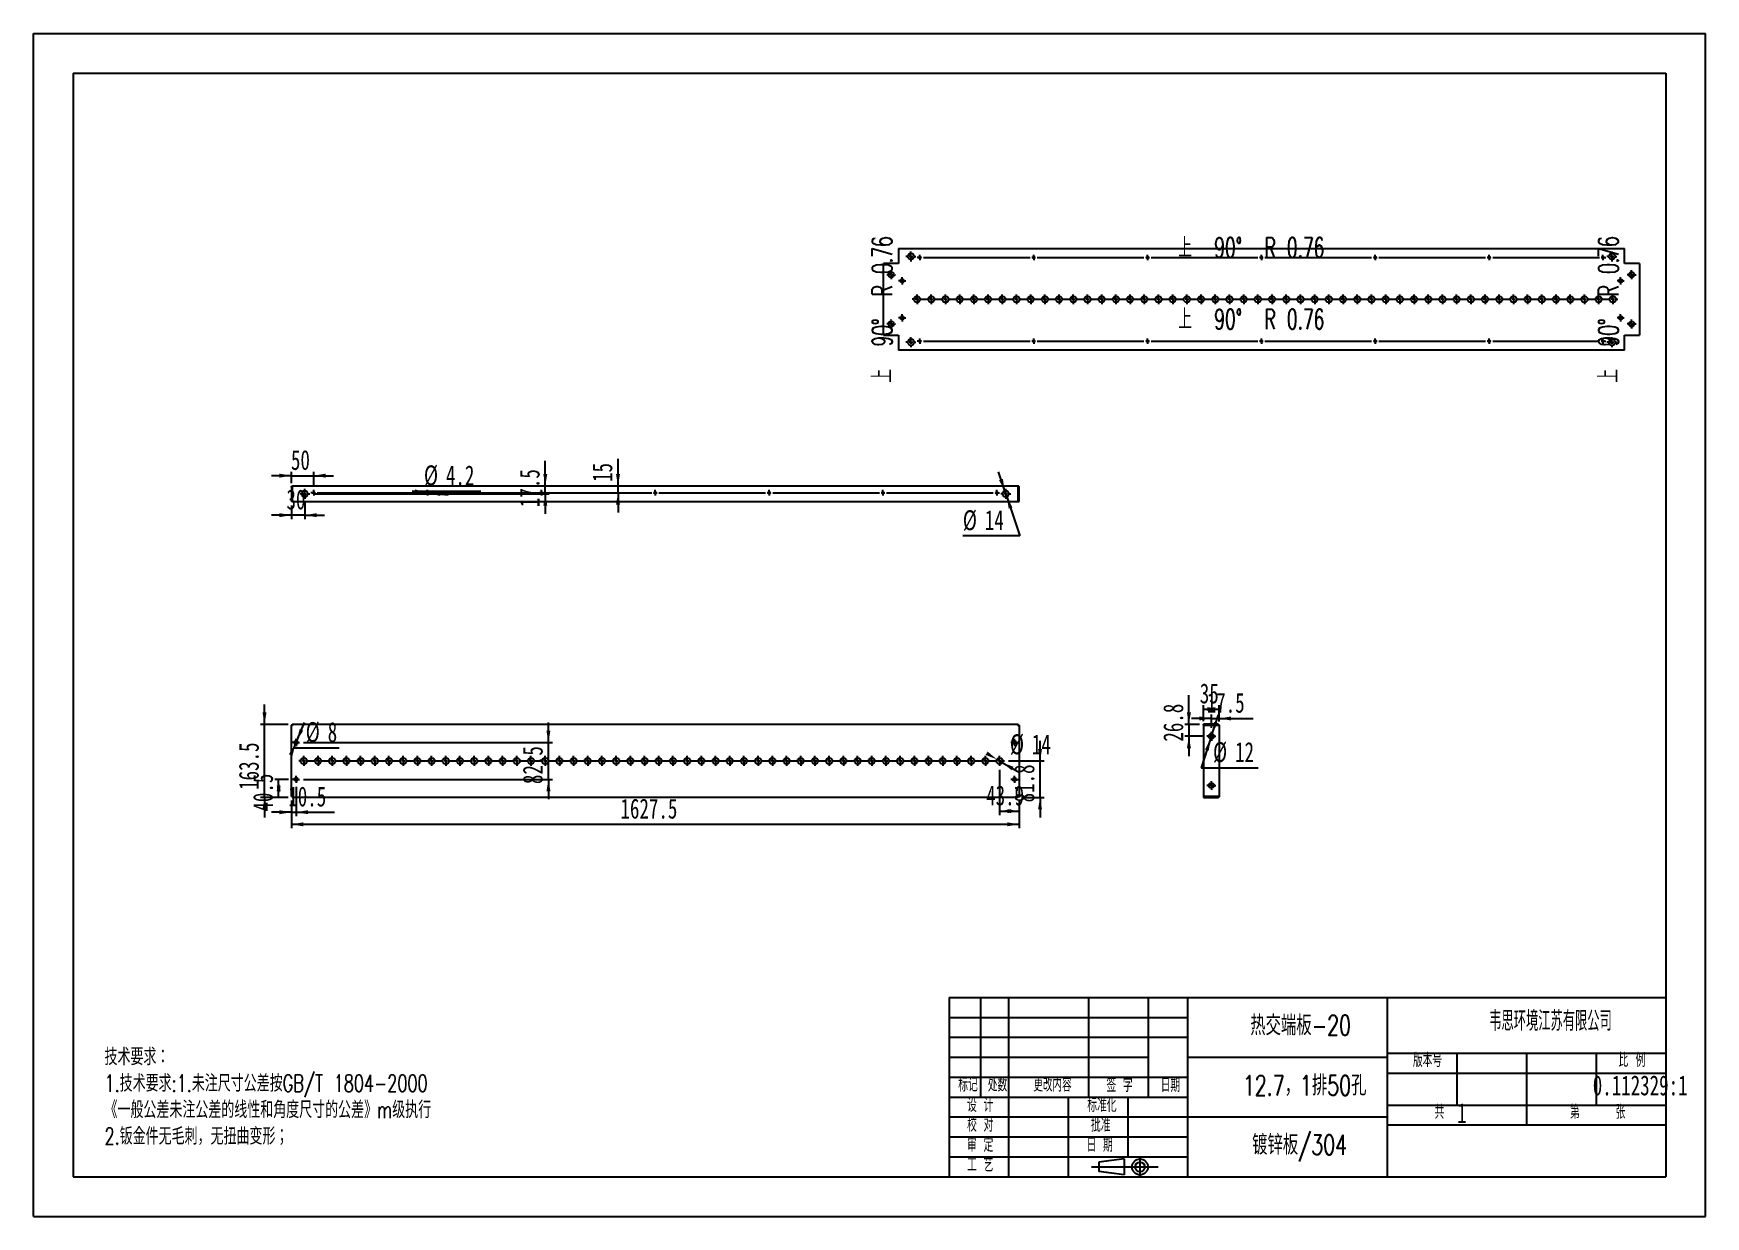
# Model space of a CAD drawing. Extents: x 0 to 3739, y 0 to 2644.
import ezdxf

# ---------------------------------------------------------------- set-up
doc = ezdxf.new("R2010")
doc.units = 0
doc.header["$LTSCALE"] = 8.902384
doc.layers.get('0').update_dxf_attribs({"linetype": 'CONTINUOUS'})
for name, color, linetype in [('粗实线', 7, 'CONTINUOUS'), ('细实线', 7, 'CONTINUOUS'), ('轮廓线层', 7, 'CONTINUOUS')]:
    doc.layers.add(name, color=color, linetype=linetype)
doc.styles.add('SLDTEXTSTYLE0', font='TXT', dxfattribs={"width": 0.7, "bigfont": 'bigfont'})
doc.styles.add('SLDTEXTSTYLE1', font='TXT', dxfattribs={"width": 0.56, "bigfont": 'bigfont'})
doc.styles.add('SLDTEXTSTYLE2', font='TXT', dxfattribs={"width": 0.49, "bigfont": 'bigfont'})
doc.styles.add('SLDTEXTSTYLE3', font='TXT', dxfattribs={"width": 0.54, "bigfont": 'bigfont'})
doc.styles.add('SLDTEXTSTYLE4', font='TXT', dxfattribs={"width": 0.63, "bigfont": 'bigfont'})
doc.styles.add('SLDTEXTSTYLE5', font='TXT', dxfattribs={"width": 0.586667, "bigfont": 'bigfont'})
doc.styles.add('SLDTEXTSTYLE6', font='TXT', dxfattribs={"width": 0.7})
doc.styles.add('SLDTEXTSTYLE7', font='TXT', dxfattribs={"width": 0.628571, "bigfont": 'bigfont'})
doc.dimstyles.new('SLDDIMSTYLE0', dxfattribs={"dimtxt": 44.511919, "dimasz": 26.707151, "dimexe": 0, "dimexo": 0.0625, "dimgap": 11.12798, "dimtad": 2, "dimdec": 1, "dimrnd": 1e-09, "dimzin": 12, "dimtxsty": 'SLDTEXTSTYLE6', "dimsah": 1, "dimcen": 0.09, "dimazin": 3, "dimtfac": 1, "dimtdec": 1, "dimtofl": 0, "dimtmove": 0, "dimatfit": 3, "dimtolj": 1, "dimtzin": 12})
doc.dimstyles.new('SLDDIMSTYLE1', dxfattribs={"dimtxt": 44.511919, "dimasz": 26.707151, "dimexe": 0, "dimexo": 0.0625, "dimgap": 11.12798, "dimtad": 2, "dimdec": 1, "dimrnd": 1e-09, "dimzin": 12, "dimtxsty": 'SLDTEXTSTYLE6', "dimsah": 1, "dimcen": 0.09, "dimazin": 3, "dimtfac": 1, "dimtdec": 1, "dimtmove": 0, "dimatfit": 3, "dimtolj": 1, "dimtzin": 12})
doc.dimstyles.new('SLDDIMSTYLE2', dxfattribs={"dimtxt": 44.511919, "dimasz": 26.707151, "dimexe": 0, "dimexo": 0.0625, "dimgap": 11.12798, "dimtad": 0, "dimtih": 1, "dimtoh": 1, "dimdec": 1, "dimrnd": 1e-09, "dimzin": 12, "dimtxsty": 'SLDTEXTSTYLE6', "dimsah": 1, "dimcen": 0, "dimazin": 3, "dimtfac": 1, "dimtdec": 1, "dimtmove": 0, "dimatfit": 3, "dimtolj": 1, "dimtzin": 12})

msp = doc.modelspace()

# ---------------------------------------------------------------- texts
at = {"color": 7, "linetype": 'CONTINUOUS', "char_height": 44.5119, "attachment_point": 2, "rotation": 90, "style": 'SLDTEXTSTYLE7'}
for insert in [(1875.78, 2027.19), (3499.86, 2027.19)]:
    msp.add_mtext('上  90°  R 0.76', dxfattribs=dict(at, insert=insert))
at = {"color": 7, "linetype": 'CONTINUOUS', "char_height": 44.5119, "attachment_point": 2, "style": 'SLDTEXTSTYLE7'}
for insert in [(2723.14, 2187.86), (2723.14, 2027.78)]:
    msp.add_mtext('上  90°  R 0.76', dxfattribs=dict(at, insert=insert))
at = {"layer": '细实线', "color": 7}
for s, insert, char_height, attachment_point, style in [('热交端板-20', (2833.62, 449.67), 44.512, 2, 'SLDTEXTSTYLE0'), ('韦思环境江苏有限公司', (3392.29, 459.43), 44.512, 2, 'SLDTEXTSTYLE1'), ('12.7，1排50孔', (2842.5, 315.35), 44.512, 2, 'SLDTEXTSTYLE0'), ('0.112329:1', (3592.79, 315.35), 44.512, 2, 'SLDTEXTSTYLE6'), ('1', (3183.59, 253.52), 44.51, 1, 'SLDTEXTSTYLE6'), ('1', (3183.59, 253.52), 44.51, 1, 'SLDTEXTSTYLE6'), ('镀锌板/304', (2831.27, 182.65), 44.512, 2, 'SLDTEXTSTYLE0')]:
    msp.add_mtext(s, dxfattribs=dict(at, insert=insert, char_height=char_height, attachment_point=attachment_point, style=style))
at = {"layer": '细实线', "attachment_point": 2}
for s, insert, char_height, style in [('版本号', (3117.27, 365.38), 31.158, 'SLDTEXTSTYLE4'), ('比 例', (3574.34, 365.38), 31.158, 'SLDTEXTSTYLE5'), ('标记', (2089.81, 310.4), 31.158, 'SLDTEXTSTYLE1'), ('处数', (2155.69, 310.4), 31.158, 'SLDTEXTSTYLE1'), ('更改内容', (2278.68, 310.4), 31.158, 'SLDTEXTSTYLE2'), ('签 字', (2428.6, 309.44), 31.158, 'SLDTEXTSTYLE3'), ('日期', (2542.46, 309.44), 31.158, 'SLDTEXTSTYLE1'), ('设 计', (2117.02, 264.93), 31.158, 'SLDTEXTSTYLE3'), ('标准化', (2389.31, 264.93), 31.158, 'SLDTEXTSTYLE1'), ('共', (3143.97, 249.41), 31.16, 'SLDTEXTSTYLE4'), ('第', (3446.89, 249.41), 31.16, 'SLDTEXTSTYLE4'), ('张', (3548.82, 249.41), 31.16, 'SLDTEXTSTYLE4'), ('张', (3548.82, 249.41), 31.16, 'SLDTEXTSTYLE4'), ('校 对', (2117.02, 220.63), 31.158, 'SLDTEXTSTYLE3'), ('批准', (2386.67, 220.63), 31.158, 'SLDTEXTSTYLE1'), ('审 定', (2117.02, 175.9), 31.158, 'SLDTEXTSTYLE3'), ('日 期', (2384.09, 175.9), 31.158, 'SLDTEXTSTYLE3'), ('工 艺', (2117.02, 131.39), 31.158, 'SLDTEXTSTYLE3')]:
    msp.add_mtext(s, dxfattribs=dict(at, insert=insert, char_height=char_height, style=style))

# ---------------------------------------------------------------- blocks, each defined once
blk = doc.blocks.new('块6')
at = {"color": 7, "linetype": 'CONTINUOUS'}
for p, q in [((1132.9, 1382.2), (1061.7, 1373.3)), ((1061.7, 1373.3), (1061.7, 1346.5)), ((1132.9, 1382.2), (1132.9, 1337.6)), ((1132.9, 1337.6), (1061.7, 1346.5))]:
    blk.add_line(p, q, dxfattribs=at)
at = {"layer": '轮廓线层', "color": 7}
for p, q in [((1041.5, 1359.6), (1227.7, 1359.6)), ((1177.1, 1385.9), (1177.1, 1333.3))]:
    blk.add_line(p, q, dxfattribs=at)
for radius in [22.3, 13.4]:
    blk.add_circle((1177.1, 1359.6), radius, dxfattribs=at)
blk = doc.blocks.new('SW_NOTE_0')
at = {"layer": '细实线', "color": 0, "attachment_point": 1, "style": 'SLDTEXTSTYLE0'}
for s, insert, char_height in [('技术要求：', (0, 48.6), 37.69), ('1.技术要求:1.未注尺寸公差按GB/T 1804-2000', (0, -10.6), 37.687), ('《一般公差未注公差的线性和角度尺寸的公差》m级执行', (0, -69.7), 37.687), ('2.钣金件无毛刺，无扭曲变形；', (0, -128.9), 37.687)]:
    blk.add_mtext(s, dxfattribs=dict(at, insert=insert, char_height=char_height))
blk = doc.blocks.new('_D')
at = {"layer": '细实线'}
for p, q in [((576.7, 929.6), (576.7, 867.6)), ((2204.2, 929.6), (2204.2, 867.6)), ((2204.2, 876.5), (576.7, 876.5))]:
    blk.add_line(p, q, dxfattribs=at)
for points in [[(576.7, 876.5), (603.4, 872.1), (603.4, 881)], [(2204.2, 876.5), (2177.5, 881), (2177.5, 872.1)]]:
    blk.add_solid(points, dxfattribs=at)
at = {"layer": '细实线', "insert": (1312.7, 933.9), "char_height": 44.51, "attachment_point": 1, "style": 'SLDTEXTSTYLE6'}
blk.add_mtext('1627.5', dxfattribs=at)
blk = doc.blocks.new('_D_1')
at = {"layer": '细实线'}
for p, q in [((516.7, 1100), (516.7, 1144.6)), ((569.8, 1100), (507.8, 1100)), ((516.7, 936.5), (516.7, 1100)), ((569.8, 936.5), (507.8, 936.5)), ((516.7, 936.5), (516.7, 892))]:
    blk.add_line(p, q, dxfattribs=at)
for points in [[(516.7, 1100), (521.1, 1126.7), (512.2, 1126.7)], [(516.7, 936.5), (512.2, 909.8), (521.1, 909.8)]]:
    blk.add_solid(points, dxfattribs=at)
at = {"layer": '细实线', "insert": (459.3, 953.5), "char_height": 44.51, "attachment_point": 1, "rotation": 90, "style": 'SLDTEXTSTYLE6'}
blk.add_mtext('163.5', dxfattribs=at)
blk = doc.blocks.new('_D_2')
at = {"layer": '细实线'}
for p, q in [((2160.3, 998.4), (2160.3, 897.1)), ((2160.3, 906), (2204.2, 906)), ((2204.2, 929.6), (2204.2, 897.1))]:
    blk.add_line(p, q, dxfattribs=at)
for points in [[(2160.3, 906), (2187, 901.5), (2187, 910.4)], [(2204.2, 906), (2177.5, 910.4), (2177.5, 901.5)]]:
    blk.add_solid(points, dxfattribs=at)
at = {"layer": '细实线', "insert": (2130.4, 963.4), "char_height": 44.51, "attachment_point": 1, "style": 'SLDTEXTSTYLE6'}
blk.add_mtext('43.9', dxfattribs=at)
blk = doc.blocks.new('_D_3')
at = {"layer": '细实线'}
for p, q in [((2250.9, 1018.3), (2250.9, 1062.8)), ((2180.2, 1018.3), (2259.8, 1018.3)), ((2250.9, 936.5), (2250.9, 1018.3)), ((2211.1, 936.5), (2259.8, 936.5)), ((2250.9, 936.5), (2250.9, 892))]:
    blk.add_line(p, q, dxfattribs=at)
for points in [[(2250.9, 1018.3), (2255.3, 1045), (2246.4, 1045)], [(2250.9, 936.5), (2246.4, 909.8), (2255.3, 909.8)]]:
    blk.add_solid(points, dxfattribs=at)
at = {"layer": '细实线', "insert": (2193.5, 925.6), "char_height": 44.51, "attachment_point": 1, "rotation": 90, "style": 'SLDTEXTSTYLE6'}
blk.add_mtext('81.8', dxfattribs=at)
blk = doc.blocks.new('_D_4')
at = {"layer": '细实线'}
for p, q in [((2154.3, 1021.8), (2156.8, 1020.4)), ((2166.3, 1014.7), (2154.3, 1021.8)), ((2166.3, 1014.7), (2204.7, 992.2))]:
    blk.add_line(p, q, dxfattribs=at)
for points in [[(2154.3, 1021.8), (2133.5, 1039.2), (2129, 1031.6)], [(2166.3, 1014.7), (2187.1, 997.4), (2191.6, 1005)]]:
    blk.add_solid(points, dxfattribs=at)
at = {"layer": '细实线', "char_height": 44.51, "attachment_point": 1, "style": 'SLDTEXTSTYLE6'}
for s, insert in [('%%c', (2183.5, 1077.7)), ('14', (2232.7, 1077.7))]:
    blk.add_mtext(s, dxfattribs=dict(at, insert=insert))
blk = doc.blocks.new('_D_5')
at = {"layer": '细实线'}
for p, q in [((1151.6, 1059.5), (1151.6, 1104.1)), ((604.1, 1059.5), (1160.5, 1059.5)), ((1151.6, 977), (1151.6, 1059.5)), ((604.1, 977), (1160.5, 977)), ((1151.6, 977), (1151.6, 932.5))]:
    blk.add_line(p, q, dxfattribs=at)
for points in [[(1151.6, 1059.5), (1156, 1086.2), (1147.1, 1086.2)], [(1151.6, 977), (1147.1, 950.3), (1156, 950.3)]]:
    blk.add_solid(points, dxfattribs=at)
at = {"layer": '细实线', "insert": (1094.2, 966.5), "char_height": 44.51, "attachment_point": 1, "rotation": 90, "style": 'SLDTEXTSTYLE6'}
blk.add_mtext('82.5', dxfattribs=at)
blk = doc.blocks.new('_D_6')
at = {"layer": '细实线'}
for p, q in [((570.3, 977), (539.4, 977)), ((548.3, 936.5), (548.3, 977)), ((569.8, 936.5), (539.4, 936.5))]:
    blk.add_line(p, q, dxfattribs=at)
for points in [[(548.3, 977), (543.9, 950.3), (552.8, 950.3)], [(548.3, 936.5), (552.8, 963.2), (543.9, 963.2)]]:
    blk.add_solid(points, dxfattribs=at)
at = {"layer": '细实线', "insert": (491, 905), "char_height": 44.51, "attachment_point": 1, "rotation": 90, "style": 'SLDTEXTSTYLE6'}
blk.add_mtext('40.5', dxfattribs=at)
blk = doc.blocks.new('_D_7')
at = {"layer": '细实线'}
for p, q in [((587.2, 960.1), (587.2, 894.7)), ((576.7, 903.6), (532.2, 903.6)), ((576.7, 929.6), (576.7, 894.7)), ((576.7, 903.6), (587.2, 903.6)), ((587.2, 903.6), (673.5, 903.6))]:
    blk.add_line(p, q, dxfattribs=at)
for points in [[(576.7, 903.6), (550, 908.1), (550, 899.2)], [(587.2, 903.6), (613.9, 899.2), (613.9, 908.1)]]:
    blk.add_solid(points, dxfattribs=at)
at = {"layer": '细实线', "insert": (569.9, 961), "char_height": 44.51, "attachment_point": 1, "style": 'SLDTEXTSTYLE6'}
blk.add_mtext('10.5', dxfattribs=at)
blk = doc.blocks.new('_D_8')
at = {"layer": '细实线'}
for p, q in [((588.8, 1063.2), (606.4, 1104.1)), ((585.6, 1055.9), (582.1, 1047.6)), ((582.1, 1047.6), (683.9, 1047.6)), ((588.8, 1063.2), (585.6, 1055.9))]:
    blk.add_line(p, q, dxfattribs=at)
for points in [[(588.8, 1063.2), (603.4, 1086), (595.2, 1089.5)], [(585.6, 1055.9), (571, 1033.1), (579.2, 1029.6)]]:
    blk.add_solid(points, dxfattribs=at)
at = {"layer": '细实线', "attachment_point": 1, "style": 'SLDTEXTSTYLE6'}
for s, insert, char_height in [('%%c', (608.8, 1105), 44.51), ('8', (658, 1105), 44.5)]:
    blk.add_mtext(s, dxfattribs=dict(at, insert=insert, char_height=char_height))
blk = doc.blocks.new('SW_CENTERMARKSYMBOL_0')
at = {"layer": '细实线', "color": 0}
for p, q in [((-1532, 0), (-1535, 0)), ((-1524, 0), (-1528, 0)), ((-1524, 8), (-1524, 11)), ((-1524, 0), (-1524, 4)), ((-1524, 0), (-1524, -4)), ((-1524, 0), (-1520, 0)), ((-1516, 0), (-1500.25, 0)), ((-1492.25, 0), (-1496.25, 0)), ((-1492.25, 8), (-1492.25, 11)), ((-1492.25, 0), (-1492.25, 4)), ((-1492.25, 0), (-1492.25, -4)), ((-1492.25, 0), (-1488.25, 0)), ((-1484.25, 0), (-1468.5, 0)), ((-1460.5, 0), (-1464.5, 0)), ((-1460.5, 8), (-1460.5, 11)), ((-1460.5, 0), (-1460.5, 4)), ((-1460.5, 0), (-1460.5, -4)), ((-1460.5, 0), (-1456.5, 0)), ((-1452.5, 0), (-1436.75, 0)), ((-1428.75, 0), (-1432.75, 0)), ((-1428.75, 8), (-1428.75, 11)), ((-1428.75, 0), (-1428.75, 4)), ((-1428.75, 0), (-1428.75, -4)), ((-1428.75, 0), (-1424.75, 0)), ((-1420.75, 0), (-1405, 0)), ((-1397, 0), (-1401, 0)), ((-1397, 8), (-1397, 11)), ((-1397, 0), (-1397, 4)), ((-1397, 0), (-1397, -4)), ((-1397, 0), (-1393, 0)), ((-1389, 0), (-1373.25, 0)), ((-1365.25, 0), (-1369.25, 0)), ((-1365.25, 8), (-1365.25, 11)), ((-1365.25, 0), (-1365.25, 4)), ((-1365.25, 0), (-1365.25, -4)), ((-1365.25, 0), (-1361.25, 0)), ((-1357.25, 0), (-1341.5, 0)), ((-1333.5, 0), (-1337.5, 0)), ((-1333.5, 8), (-1333.5, 11)), ((-1333.5, 0), (-1333.5, 4)), ((-1333.5, 0), (-1333.5, -4)), ((-1333.5, 0), (-1329.5, 0)), ((-1325.5, 0), (-1309.75, 0)), ((-1301.75, 0), (-1305.75, 0)), ((-1301.75, 8), (-1301.75, 11)), ((-1301.75, 0), (-1301.75, 4)), ((-1301.75, 0), (-1301.75, -4)), ((-1301.75, 0), (-1297.75, 0)), ((-1293.75, 0), (-1278, 0)), ((-1270, 0), (-1274, 0)), ((-1270, 8), (-1270, 11)), ((-1270, 0), (-1270, 4)), ((-1270, 0), (-1270, -4)), ((-1270, 0), (-1266, 0)), ((-1262, 0), (-1246.25, 0)), ((-1238.25, 0), (-1242.25, 0)), ((-1238.25, 8), (-1238.25, 11)), ((-1238.25, 0), (-1238.25, 4)), ((-1238.25, 0), (-1238.25, -4)), ((-1238.25, 0), (-1234.25, 0)), ((-1230.25, 0), (-1214.5, 0)), ((-1206.5, 0), (-1210.5, 0)), ((-1206.5, 8), (-1206.5, 11)), ((-1206.5, 0), (-1206.5, 4)), ((-1206.5, 0), (-1206.5, -4)), ((-1206.5, 0), (-1202.5, 0)), ((-1198.5, 0), (-1182.75, 0)), ((-1174.75, 0), (-1178.75, 0)), ((-1174.75, 8), (-1174.75, 11)), ((-1174.75, 0), (-1174.75, 4)), ((-1174.75, 0), (-1174.75, -4)), ((-1174.75, 0), (-1170.75, 0)), ((-1166.75, 0), (-1151, 0)), ((-1143, 0), (-1147, 0)), ((-1143, 8), (-1143, 11)), ((-1143, 0), (-1143, 4)), ((-1143, 0), (-1143, -4)), ((-1143, 0), (-1139, 0)), ((-1135, 0), (-1119.25, 0)), ((-1111.25, 0), (-1115.25, 0)), ((-1111.25, 8), (-1111.25, 11)), ((-1111.25, 0), (-1111.25, 4)), ((-1111.25, 0), (-1111.25, -4)), ((-1111.25, 0), (-1107.25, 0)), ((-1103.25, 0), (-1087.5, 0)), ((-1079.5, 0), (-1083.5, 0)), ((-1079.5, 8), (-1079.5, 11)), ((-1079.5, 0), (-1079.5, 4)), ((-1079.5, 0), (-1079.5, -4)), ((-1079.5, 0), (-1075.5, 0)), ((-1071.5, 0), (-1055.75, 0)), ((-1047.75, 0), (-1051.75, 0)), ((-1047.75, 8), (-1047.75, 11)), ((-1047.75, 0), (-1047.75, 4)), ((-1047.75, 0), (-1047.75, -4)), ((-1047.75, 0), (-1043.75, 0)), ((-1039.75, 0), (-1024, 0)), ((-1016, 0), (-1020, 0)), ((-1016, 8), (-1016, 11)), ((-1016, 0), (-1016, 4)), ((-1016, 0), (-1016, -4)), ((-1016, 0), (-1012, 0)), ((-1008, 0), (-992.25, 0)), ((-984.25, 0), (-988.25, 0)), ((-984.25, 8), (-984.25, 11)), ((-984.25, 0), (-984.25, 4)), ((-984.25, 0), (-984.25, -4)), ((-984.25, 0), (-980.25, 0)), ((-976.25, 0), (-960.5, 0)), ((-952.5, 0), (-956.5, 0)), ((-952.5, 8), (-952.5, 11)), ((-952.5, 0), (-952.5, 4)), ((-952.5, 0), (-952.5, -4)), ((-952.5, 0), (-948.5, 0)), ((-944.5, 0), (-928.75, 0)), ((-920.75, 0), (-924.75, 0)), ((-920.75, 8), (-920.75, 11)), ((-920.75, 0), (-920.75, 4)), ((-920.75, 0), (-920.75, -4)), ((-920.75, 0), (-916.75, 0)), ((-912.75, 0), (-897, 0)), ((-889, 0), (-893, 0)), ((-889, 8), (-889, 11)), ((-889, 0), (-889, 4)), ((-889, 0), (-889, -4)), ((-889, 0), (-885, 0)), ((-881, 0), (-865.25, 0)), ((-857.25, 0), (-861.25, 0)), ((-857.25, 8), (-857.25, 11)), ((-857.25, 0), (-857.25, 4)), ((-857.25, 0), (-857.25, -4)), ((-857.25, 0), (-853.25, 0)), ((-849.25, 0), (-833.5, 0)), ((-825.5, 0), (-829.5, 0)), ((-825.5, 8), (-825.5, 11)), ((-825.5, 0), (-825.5, 4)), ((-825.5, 0), (-825.5, -4)), ((-825.5, 0), (-821.5, 0)), ((-817.5, 0), (-801.75, 0)), ((-793.75, 0), (-797.75, 0)), ((-793.75, 8), (-793.75, 11)), ((-793.75, 0), (-793.75, 4)), ((-793.75, 0), (-793.75, -4)), ((-793.75, 0), (-789.75, 0)), ((-785.75, 0), (-770, 0)), ((-762, 0), (-766, 0)), ((-762, 8), (-762, 11)), ((-762, 0), (-762, 4)), ((-762, 0), (-762, -4)), ((-762, 0), (-758, 0)), ((-754, 0), (-738.25, 0)), ((-730.25, 0), (-734.25, 0)), ((-730.25, 8), (-730.25, 11)), ((-730.25, 0), (-730.25, 4)), ((-730.25, 0), (-730.25, -4)), ((-730.25, 0), (-726.25, 0)), ((-722.25, 0), (-706.5, 0)), ((-698.5, 0), (-702.5, 0)), ((-698.5, 8), (-698.5, 11)), ((-698.5, 0), (-698.5, 4)), ((-698.5, 0), (-698.5, -4)), ((-698.5, 0), (-694.5, 0)), ((-690.5, 0), (-674.75, 0)), ((-666.75, 0), (-670.75, 0)), ((-666.75, 8), (-666.75, 11)), ((-666.75, 0), (-666.75, 4)), ((-666.75, 0), (-666.75, -4)), ((-666.75, 0), (-662.75, 0)), ((-658.75, 0), (-643, 0)), ((-635, 0), (-639, 0)), ((-635, 8), (-635, 11)), ((-635, 0), (-635, 4)), ((-635, 0), (-635, -4)), ((-635, 0), (-631, 0)), ((-627, 0), (-611.25, 0)), ((-603.25, 0), (-607.25, 0)), ((-603.25, 8), (-603.25, 11)), ((-603.25, 0), (-603.25, 4)), ((-603.25, 0), (-603.25, -4)), ((-603.25, 0), (-599.25, 0)), ((-595.25, 0), (-579.5, 0)), ((-571.5, 0), (-575.5, 0)), ((-571.5, 8), (-571.5, 11)), ((-571.5, 0), (-571.5, 4)), ((-571.5, 0), (-571.5, -4)), ((-571.5, 0), (-567.5, 0)), ((-563.5, 0), (-547.75, 0)), ((-539.75, 0), (-543.75, 0)), ((-539.75, 8), (-539.75, 11)), ((-539.75, 0), (-539.75, 4)), ((-539.75, 0), (-539.75, -4)), ((-539.75, 0), (-535.75, 0)), ((-531.75, 0), (-516, 0)), ((-508, 0), (-512, 0)), ((-508, 8), (-508, 11)), ((-508, 0), (-508, 4)), ((-508, 0), (-508, -4)), ((-508, 0), (-504, 0)), ((-500, 0), (-484.25, 0)), ((-476.25, 0), (-480.25, 0)), ((-476.25, 8), (-476.25, 11)), ((-476.25, 0), (-476.25, 4)), ((-476.25, 0), (-476.25, -4)), ((-476.25, 0), (-472.25, 0)), ((-468.25, 0), (-452.5, 0)), ((-444.5, 0), (-448.5, 0)), ((-444.5, 8), (-444.5, 11)), ((-444.5, 0), (-444.5, 4)), ((-444.5, 0), (-444.5, -4)), ((-444.5, 0), (-440.5, 0)), ((-436.5, 0), (-420.75, 0)), ((-412.75, 0), (-416.75, 0)), ((-412.75, 8), (-412.75, 11)), ((-412.75, 0), (-412.75, 4)), ((-412.75, 0), (-412.75, -4)), ((-412.75, 0), (-408.75, 0)), ((-404.75, 0), (-389, 0)), ((-381, 0), (-385, 0)), ((-381, 8), (-381, 11)), ((-381, 0), (-381, 4)), ((-381, 0), (-381, -4)), ((-381, 0), (-377, 0)), ((-373, 0), (-357.25, 0)), ((-349.25, 0), (-353.25, 0)), ((-349.25, 8), (-349.25, 11)), ((-349.25, 0), (-349.25, 4)), ((-349.25, 0), (-349.25, -4)), ((-349.25, 0), (-345.25, 0)), ((-341.25, 0), (-325.5, 0)), ((-317.5, 0), (-321.5, 0)), ((-317.5, 8), (-317.5, 11)), ((-317.5, 0), (-317.5, 4)), ((-317.5, 0), (-317.5, -4)), ((-317.5, 0), (-313.5, 0)), ((-309.5, 0), (-293.75, 0)), ((-285.75, 0), (-289.75, 0)), ((-285.75, 8), (-285.75, 11)), ((-285.75, 0), (-285.75, 4)), ((-285.75, 0), (-285.75, -4)), ((-285.75, 0), (-281.75, 0)), ((-277.75, 0), (-262, 0)), ((-254, 0), (-258, 0)), ((-254, 8), (-254, 11)), ((-254, 0), (-254, 4)), ((-254, 0), (-254, -4)), ((-254, 0), (-250, 0)), ((-246, 0), (-230.25, 0)), ((-222.25, 0), (-226.25, 0)), ((-222.25, 8), (-222.25, 11)), ((-222.25, 0), (-222.25, 4)), ((-222.25, 0), (-222.25, -4)), ((-222.25, 0), (-218.25, 0)), ((-214.25, 0), (-198.5, 0)), ((-190.5, 0), (-194.5, 0)), ((-190.5, 8), (-190.5, 11)), ((-190.5, 0), (-190.5, 4)), ((-190.5, 0), (-190.5, -4)), ((-190.5, 0), (-186.5, 0)), ((-182.5, 0), (-166.75, 0)), ((-158.75, 0), (-162.75, 0)), ((-158.75, 8), (-158.75, 11)), ((-158.75, 0), (-158.75, 4)), ((-158.75, 0), (-158.75, -4)), ((-158.75, 0), (-154.75, 0)), ((-150.75, 0), (-135, 0)), ((-127, 0), (-131, 0)), ((-127, 8), (-127, 11)), ((-127, 0), (-127, 4)), ((-127, 0), (-127, -4)), ((-127, 0), (-123, 0)), ((-119, 0), (-103.25, 0)), ((-95.25, 0), (-99.25, 0)), ((-95.25, 8), (-95.25, 11)), ((-95.25, 0), (-95.25, 4)), ((-95.25, 0), (-95.25, -4)), ((-95.25, 0), (-91.25, 0)), ((-87.25, 0), (-71.5, 0)), ((-63.5, 0), (-67.5, 0)), ((-63.5, 8), (-63.5, 11)), ((-63.5, 0), (-63.5, 4)), ((-63.5, 0), (-63.5, -4)), ((-63.5, 0), (-59.5, 0)), ((-55.5, 0), (-39.75, 0)), ((-31.75, 0), (-35.75, 0)), ((-31.75, 8), (-31.75, 11)), ((-31.75, 0), (-31.75, 4)), ((-31.75, 0), (-31.75, -4)), ((-31.75, 0), (-27.75, 0)), ((-23.75, 0), (-8, 0)), ((0, 0), (-4, 0)), ((0, 8), (0, 11)), ((0, 0), (0, 4)), ((0, 0), (0, -4)), ((0, 0), (4, 0)), ((8, 0), (23.75, 0)), ((31.75, 0), (27.75, 0)), ((31.75, 8), (31.75, 11)), ((31.75, 0), (31.75, 4)), ((31.75, 0), (31.75, -4)), ((31.75, 0), (35.75, 0)), ((39.75, 0), (42.75, 0)), ((-1524, -8), (-1524, -11)), ((-1492.25, -8), (-1492.25, -11)), ((-1460.5, -8), (-1460.5, -11)), ((-1428.75, -8), (-1428.75, -11)), ((-1397, -8), (-1397, -11)), ((-1365.25, -8), (-1365.25, -11)), ((-1333.5, -8), (-1333.5, -11)), ((-1301.75, -8), (-1301.75, -11)), ((-1270, -8), (-1270, -11)), ((-1238.25, -8), (-1238.25, -11)), ((-1206.5, -8), (-1206.5, -11)), ((-1174.75, -8), (-1174.75, -11)), ((-1143, -8), (-1143, -11)), ((-1111.25, -8), (-1111.25, -11)), ((-1079.5, -8), (-1079.5, -11)), ((-1047.75, -8), (-1047.75, -11)), ((-1016, -8), (-1016, -11)), ((-984.25, -8), (-984.25, -11)), ((-952.5, -8), (-952.5, -11)), ((-920.75, -8), (-920.75, -11)), ((-889, -8), (-889, -11)), ((-857.25, -8), (-857.25, -11)), ((-825.5, -8), (-825.5, -11)), ((-793.75, -8), (-793.75, -11)), ((-762, -8), (-762, -11)), ((-730.25, -8), (-730.25, -11)), ((-698.5, -8), (-698.5, -11)), ((-666.75, -8), (-666.75, -11)), ((-635, -8), (-635, -11)), ((-603.25, -8), (-603.25, -11)), ((-571.5, -8), (-571.5, -11)), ((-539.75, -8), (-539.75, -11)), ((-508, -8), (-508, -11)), ((-476.25, -8), (-476.25, -11)), ((-444.5, -8), (-444.5, -11)), ((-412.75, -8), (-412.75, -11)), ((-381, -8), (-381, -11)), ((-349.25, -8), (-349.25, -11)), ((-317.5, -8), (-317.5, -11)), ((-285.75, -8), (-285.75, -11)), ((-254, -8), (-254, -11)), ((-222.25, -8), (-222.25, -11)), ((-190.5, -8), (-190.5, -11)), ((-158.75, -8), (-158.75, -11)), ((-127, -8), (-127, -11)), ((-95.25, -8), (-95.25, -11)), ((-63.5, -8), (-63.5, -11)), ((-31.75, -8), (-31.75, -11)), ((0, -8), (0, -11)), ((31.75, -8), (31.75, -11))]:
    blk.add_line(p, q, dxfattribs=at)
blk = doc.blocks.new('SW_CENTERMARKSYMBOL_1')
at = {"layer": '细实线', "color": 0}
for p, q in [((-4, 0), (-8, 0)), ((0, 0), (-4, 0)), ((0, 4), (0, 8)), ((0, 0), (0, 4)), ((0, 0), (0, -4)), ((0, 0), (4, 0)), ((4, 0), (8, 0)), ((0, -4), (0, -8))]:
    blk.add_line(p, q, dxfattribs=at)
blk = doc.blocks.new('SW_CENTERMARKSYMBOL_2')
at = {"layer": '细实线', "color": 0}
for p, q in [((-4, 0), (-8, 0)), ((0, 0), (-4, 0)), ((0, 4), (0, 8)), ((0, 0), (0, 4)), ((0, 0), (0, -4)), ((0, 0), (4, 0)), ((4, 0), (8, 0)), ((0, -4), (0, -8))]:
    blk.add_line(p, q, dxfattribs=at)
blk = doc.blocks.new('SW_CENTERMARKSYMBOL_3')
at = {"layer": '细实线', "color": 0}
for p, q in [((-4, 0), (-8, 0)), ((0, 0), (-4, 0)), ((0, 4), (0, 8)), ((0, 0), (0, 4)), ((0, 0), (0, -4)), ((0, 0), (4, 0)), ((4, 0), (8, 0)), ((0, -4), (0, -8))]:
    blk.add_line(p, q, dxfattribs=at)
blk = doc.blocks.new('SW_CENTERMARKSYMBOL_4')
at = {"layer": '细实线', "color": 0}
for p, q in [((-4, 0), (-8, 0)), ((0, 0), (-4, 0)), ((0, 4), (0, 8)), ((0, 0), (0, 4)), ((0, 0), (0, -4)), ((0, 0), (4, 0)), ((4, 0), (8, 0)), ((0, -4), (0, -8))]:
    blk.add_line(p, q, dxfattribs=at)
blk = doc.blocks.new('_D_9')
at = {"layer": '细实线'}
for p, q in [((2616.4, 1107), (2616.4, 1142.9)), ((2616.4, 1134), (2651.4, 1134)), ((2651.4, 1106.3), (2651.4, 1142.9))]:
    blk.add_line(p, q, dxfattribs=at)
for points in [[(2616.4, 1134), (2643.1, 1129.6), (2643.1, 1138.5)], [(2651.4, 1134), (2624.7, 1138.5), (2624.7, 1129.6)]]:
    blk.add_solid(points, dxfattribs=at)
at = {"layer": '细实线', "insert": (2608, 1191.4), "char_height": 44.51, "attachment_point": 1, "style": 'SLDTEXTSTYLE6'}
blk.add_mtext('35', dxfattribs=at)
blk = doc.blocks.new('_D_10')
at = {"layer": '细实线'}
for p, q in [((2633.9, 1092.1), (2633.9, 1122)), ((2651.4, 1106.3), (2651.4, 1122)), ((2633.9, 1113.1), (2589.4, 1113.1)), ((2633.9, 1113.1), (2651.4, 1113.1)), ((2651.4, 1113.1), (2727.2, 1113.1))]:
    blk.add_line(p, q, dxfattribs=at)
for points in [[(2633.9, 1113.1), (2607.2, 1117.6), (2607.2, 1108.7)], [(2651.4, 1113.1), (2678.1, 1108.7), (2678.1, 1117.6)]]:
    blk.add_solid(points, dxfattribs=at)
at = {"layer": '细实线', "insert": (2623.6, 1170.5), "char_height": 44.51, "attachment_point": 1, "style": 'SLDTEXTSTYLE6'}
blk.add_mtext('17.5', dxfattribs=at)
blk = doc.blocks.new('_D_11')
at = {"layer": '细实线'}
for p, q in [((2583.7, 1100), (2583.7, 1164.9)), ((2607.5, 1100), (2574.8, 1100)), ((2583.7, 1100), (2583.7, 1073.2)), ((2615, 1073.2), (2574.8, 1073.2)), ((2583.7, 1073.2), (2583.7, 1028.7))]:
    blk.add_line(p, q, dxfattribs=at)
for points in [[(2583.7, 1100), (2588.2, 1126.7), (2579.3, 1126.7)], [(2583.7, 1073.2), (2579.3, 1046.5), (2588.2, 1046.5)]]:
    blk.add_solid(points, dxfattribs=at)
at = {"layer": '细实线', "insert": (2526.4, 1061.3), "char_height": 44.51, "attachment_point": 1, "rotation": 90, "style": 'SLDTEXTSTYLE6'}
blk.add_mtext('26.8', dxfattribs=at)
blk = doc.blocks.new('_D_12')
at = {"layer": '细实线'}
for p, q in [((2635.8, 1078.9), (2649.6, 1121.3)), ((2632.1, 1067.5), (2611, 1002.9)), ((2635.8, 1078.9), (2632.1, 1067.5)), ((2611, 1002.9), (2738.8, 1002.9))]:
    blk.add_line(p, q, dxfattribs=at)
for points in [[(2635.8, 1078.9), (2648.3, 1103), (2639.8, 1105.7)], [(2632.1, 1067.5), (2619.6, 1043.5), (2628, 1040.8)]]:
    blk.add_solid(points, dxfattribs=at)
at = {"layer": '细实线', "char_height": 44.51, "attachment_point": 1, "style": 'SLDTEXTSTYLE6'}
for s, insert in [('%%c', (2637.7, 1060.3)), ('12', (2686.9, 1060.3))]:
    blk.add_mtext(s, dxfattribs=dict(at, insert=insert))
blk = doc.blocks.new('SW_CENTERMARKSYMBOL_5')
at = {"layer": '细实线', "color": 0}
for p, q in [((-8, 0), (-10, 0)), ((0, 0), (-4, 0)), ((0, 8), (0, 10)), ((0, 0), (0, 4)), ((0, 0), (0, -4)), ((0, 0), (4, 0)), ((8, 0), (10, 0)), ((0, -8), (0, -10))]:
    blk.add_line(p, q, dxfattribs=at)
blk = doc.blocks.new('SW_CENTERMARKSYMBOL_6')
at = {"layer": '细实线', "color": 0}
for p, q in [((-8, 0), (-10, 0)), ((0, 0), (-4, 0)), ((0, 8), (0, 10)), ((0, 0), (0, 4)), ((0, 0), (0, -4)), ((0, 0), (4, 0)), ((8, 0), (10, 0)), ((0, -8), (0, -10))]:
    blk.add_line(p, q, dxfattribs=at)
blk = doc.blocks.new('_D_13')
at = {"layer": '细实线'}
for p, q in [((576.7, 1655.7), (532.2, 1655.7)), ((576.7, 1638.9), (576.7, 1664.6)), ((576.7, 1655.7), (626.7, 1655.7)), ((626.7, 1632.7), (626.7, 1664.6)), ((626.7, 1655.7), (671.2, 1655.7))]:
    blk.add_line(p, q, dxfattribs=at)
for points in [[(576.7, 1655.7), (550, 1660.2), (550, 1651.3)], [(626.7, 1655.7), (653.4, 1651.3), (653.4, 1660.2)]]:
    blk.add_solid(points, dxfattribs=at)
at = {"layer": '细实线', "insert": (575.8, 1713.1), "char_height": 44.51, "attachment_point": 1, "style": 'SLDTEXTSTYLE6'}
blk.add_mtext('50', dxfattribs=at)
blk = doc.blocks.new('_D_14')
at = {"layer": '细实线'}
for p, q in [((576.7, 1588.8), (576.7, 1558.6)), ((606.7, 1595.3), (606.7, 1558.6)), ((576.7, 1567.5), (532.2, 1567.5)), ((606.7, 1567.5), (576.7, 1567.5)), ((606.7, 1567.5), (651.2, 1567.5))]:
    blk.add_line(p, q, dxfattribs=at)
for points in [[(576.7, 1567.5), (550, 1571.9), (550, 1563)], [(606.7, 1567.5), (633.4, 1563), (633.4, 1571.9)]]:
    blk.add_solid(points, dxfattribs=at)
at = {"layer": '细实线', "insert": (565.8, 1624.8), "char_height": 44.51, "attachment_point": 1, "style": 'SLDTEXTSTYLE6'}
blk.add_mtext('30', dxfattribs=at)
blk = doc.blocks.new('_D_15')
at = {"layer": '细实线'}
for p, q in [((1307.2, 1632.7), (1307.2, 1693.5)), ((884.1, 1617.7), (1316.1, 1617.7)), ((1307.2, 1617.7), (1307.2, 1632.7)), ((1307.2, 1617.7), (1307.2, 1573.2))]:
    blk.add_line(p, q, dxfattribs=at)
for points in [[(1307.2, 1632.7), (1311.6, 1659.4), (1302.7, 1659.4)], [(1307.2, 1617.7), (1302.7, 1591), (1311.6, 1591)]]:
    blk.add_solid(points, dxfattribs=at)
at = {"layer": '细实线', "insert": (1249.8, 1641.7), "char_height": 44.51, "attachment_point": 1, "rotation": 90, "style": 'SLDTEXTSTYLE6'}
blk.add_mtext('15', dxfattribs=at)
blk = doc.blocks.new('_D_16')
at = {"layer": '细实线'}
for p, q in [((1144.6, 1632.7), (1144.6, 1689.1)), ((626.6, 1615.2), (1153.5, 1615.2)), ((1144.6, 1615.2), (1144.6, 1632.7)), ((1144.6, 1615.2), (1144.6, 1570.7))]:
    blk.add_line(p, q, dxfattribs=at)
for points in [[(1144.6, 1632.7), (1149, 1659.4), (1140.1, 1659.4)], [(1144.6, 1615.2), (1140.1, 1588.5), (1149, 1588.5)]]:
    blk.add_solid(points, dxfattribs=at)
at = {"layer": '细实线', "insert": (1087.2, 1585.5), "char_height": 44.51, "attachment_point": 1, "rotation": 90, "style": 'SLDTEXTSTYLE6'}
blk.add_mtext('17.5', dxfattribs=at)
blk = doc.blocks.new('_D_17')
at = {"layer": '细实线'}
for p, q in [((2172, 1621.8), (2157.7, 1664)), ((2172, 1621.8), (2176.4, 1608.6)), ((2176.4, 1608.6), (2205.9, 1521.1)), ((2205.9, 1521.1), (2078.2, 1521.1))]:
    blk.add_line(p, q, dxfattribs=at)
for points in [[(2172, 1621.8), (2167.7, 1648.6), (2159.2, 1645.7)], [(2176.4, 1608.6), (2180.8, 1581.8), (2189.2, 1584.7)]]:
    blk.add_solid(points, dxfattribs=at)
at = {"layer": '细实线', "char_height": 44.51, "attachment_point": 1, "style": 'SLDTEXTSTYLE6'}
for s, insert in [('%%c', (2078.2, 1578.5)), ('14', (2127.4, 1578.5))]:
    blk.add_mtext(s, dxfattribs=dict(at, insert=insert))
blk = doc.blocks.new('_D_18')
at = {"layer": '细实线'}
for p, q in [((879.2, 1617.9), (846.5, 1621.3)), ((846.5, 1621.3), (1000.1, 1621.3)), ((883.4, 1617.5), (879.2, 1617.9)), ((883.4, 1617.5), (927.6, 1612.9))]:
    blk.add_line(p, q, dxfattribs=at)
for points in [[(879.2, 1617.9), (853.1, 1625.1), (852.2, 1616.3)], [(883.4, 1617.5), (909.5, 1610.3), (910.4, 1619.1)]]:
    blk.add_solid(points, dxfattribs=at)
at = {"layer": '细实线', "char_height": 44.51, "attachment_point": 1, "style": 'SLDTEXTSTYLE6'}
for s, insert in [('%%c', (873.2, 1678.7)), ('4.2', (922.4, 1678.7))]:
    blk.add_mtext(s, dxfattribs=dict(at, insert=insert))
blk = doc.blocks.new('SW_CENTERMARKSYMBOL_7')
at = {"layer": '细实线', "color": 0}
for p, q in [((-8, 0), (-11, 0)), ((0, 0), (-4, 0)), ((0, 8), (0, 11)), ((0, 0), (0, 4)), ((0, 0), (0, -4)), ((0, 0), (4, 0)), ((8, 0), (11, 0)), ((0, -8), (0, -11))]:
    blk.add_line(p, q, dxfattribs=at)
blk = doc.blocks.new('SW_CENTERMARKSYMBOL_8')
at = {"layer": '细实线', "color": 0}
for p, q in [((-8, 0), (-11, 0)), ((0, 0), (-4, 0)), ((0, 8), (0, 11)), ((0, 0), (0, 4)), ((0, 0), (0, -4)), ((0, 0), (4, 0)), ((8, 0), (11, 0)), ((0, -8), (0, -11))]:
    blk.add_line(p, q, dxfattribs=at)
blk = doc.blocks.new('SW_CENTERMARKSYMBOL_9')
at = {"layer": '细实线', "color": 0}
for p, q in [((-258.6, 0), (-260.7, 0)), ((-254.6, 0), (-258.6, 0)), ((-254.6, 4), (-254.6, 6.1)), ((-254.6, 0), (-254.6, 4)), ((-254.6, 0), (-254.6, -4)), ((-254.6, 0), (-250.6, 0)), ((-246.6, 0), (-8, 0)), ((0, 0), (-4, 0)), ((0, 4), (0, 6.1)), ((0, 0), (0, 4)), ((0, 0), (0, -4)), ((0, 0), (4, 0)), ((8, 0), (246.6, 0)), ((254.6, 0), (250.6, 0)), ((254.6, 4), (254.6, 6.1)), ((254.6, 0), (254.6, 4)), ((254.6, 0), (254.6, -4)), ((254.6, 0), (258.6, 0)), ((262.6, 0), (501.2, 0)), ((509.2, 0), (505.2, 0)), ((509.2, 4), (509.2, 6.1)), ((509.2, 0), (509.2, 4)), ((509.2, 0), (509.2, -4)), ((509.2, 0), (513.2, 0)), ((517.2, 0), (755.7, 0)), ((763.7, 0), (759.7, 0)), ((763.7, 4), (763.7, 6.1)), ((763.7, 0), (763.7, 4)), ((763.7, 0), (763.7, -4)), ((763.7, 0), (767.7, 0)), ((771.7, 0), (1010.3, 0)), ((1018.3, 0), (1014.3, 0)), ((1018.3, 4), (1018.3, 6.1)), ((1018.3, 0), (1018.3, 4)), ((1018.3, 0), (1018.3, -4)), ((1018.3, 0), (1022.3, 0)), ((1026.3, 0), (1264.9, 0)), ((1272.9, 0), (1268.9, 0)), ((1272.9, 4), (1272.9, 6.1)), ((1272.9, 0), (1272.9, 4)), ((1272.9, 0), (1272.9, -4)), ((1272.9, 0), (1276.9, 0)), ((1276.9, 0), (1279, 0)), ((-254.6, -4), (-254.6, -6.1)), ((0, -4), (0, -6.1)), ((254.6, -4), (254.6, -6.1)), ((509.2, -4), (509.2, -6.1)), ((763.7, -4), (763.7, -6.1)), ((1018.3, -4), (1018.3, -6.1)), ((1272.9, -4), (1272.9, -6.1))]:
    blk.add_line(p, q, dxfattribs=at)
blk = doc.blocks.new('SW_CENTERMARKSYMBOL_10')
at = {"layer": '细实线', "color": 0}
for p, q in [((-39.75, 0), (-42.75, 0)), ((-31.75, 0), (-35.75, 0)), ((-31.75, 8), (-31.75, 11)), ((-31.75, 0), (-31.75, 4)), ((-31.75, 0), (-31.75, -4)), ((-31.75, 0), (-27.75, 0)), ((-23.75, 0), (-8, 0)), ((0, 0), (-4, 0)), ((0, 8), (0, 11)), ((0, 0), (0, 4)), ((0, 0), (0, -4)), ((0, 0), (4, 0)), ((8, 0), (23.75, 0)), ((31.75, 0), (27.75, 0)), ((31.75, 8), (31.75, 11)), ((31.75, 0), (31.75, 4)), ((31.75, 0), (31.75, -4)), ((31.75, 0), (35.75, 0)), ((39.75, 0), (55.5, 0)), ((63.5, 0), (59.5, 0)), ((63.5, 8), (63.5, 11)), ((63.5, 0), (63.5, 4)), ((63.5, 0), (63.5, -4)), ((63.5, 0), (67.5, 0)), ((71.5, 0), (87.25, 0)), ((95.25, 0), (91.25, 0)), ((95.25, 8), (95.25, 11)), ((95.25, 0), (95.25, 4)), ((95.25, 0), (95.25, -4)), ((95.25, 0), (99.25, 0)), ((103.25, 0), (119, 0)), ((127, 0), (123, 0)), ((127, 8), (127, 11)), ((127, 0), (127, 4)), ((127, 0), (127, -4)), ((127, 0), (131, 0)), ((135, 0), (150.75, 0)), ((158.75, 0), (154.75, 0)), ((158.75, 8), (158.75, 11)), ((158.75, 0), (158.75, 4)), ((158.75, 0), (158.75, -4)), ((158.75, 0), (162.75, 0)), ((166.75, 0), (182.5, 0)), ((190.5, 0), (186.5, 0)), ((190.5, 8), (190.5, 11)), ((190.5, 0), (190.5, 4)), ((190.5, 0), (190.5, -4)), ((190.5, 0), (194.5, 0)), ((198.5, 0), (214.25, 0)), ((222.25, 0), (218.25, 0)), ((222.25, 8), (222.25, 11)), ((222.25, 0), (222.25, 4)), ((222.25, 0), (222.25, -4)), ((222.25, 0), (226.25, 0)), ((230.25, 0), (246, 0)), ((254, 0), (250, 0)), ((254, 8), (254, 11)), ((254, 0), (254, 4)), ((254, 0), (254, -4)), ((254, 0), (258, 0)), ((262, 0), (277.75, 0)), ((285.75, 0), (281.75, 0)), ((285.75, 8), (285.75, 11)), ((285.75, 0), (285.75, 4)), ((285.75, 0), (285.75, -4)), ((285.75, 0), (289.75, 0)), ((293.75, 0), (309.5, 0)), ((317.5, 0), (313.5, 0)), ((317.5, 8), (317.5, 11)), ((317.5, 0), (317.5, 4)), ((317.5, 0), (317.5, -4)), ((317.5, 0), (321.5, 0)), ((325.5, 0), (341.25, 0)), ((349.25, 0), (345.25, 0)), ((349.25, 8), (349.25, 11)), ((349.25, 0), (349.25, 4)), ((349.25, 0), (349.25, -4)), ((349.25, 0), (353.25, 0)), ((357.25, 0), (373, 0)), ((381, 0), (377, 0)), ((381, 8), (381, 11)), ((381, 0), (381, 4)), ((381, 0), (381, -4)), ((381, 0), (385, 0)), ((389, 0), (404.75, 0)), ((412.75, 0), (408.75, 0)), ((412.75, 8), (412.75, 11)), ((412.75, 0), (412.75, 4)), ((412.75, 0), (412.75, -4)), ((412.75, 0), (416.75, 0)), ((420.75, 0), (436.5, 0)), ((444.5, 0), (440.5, 0)), ((444.5, 8), (444.5, 11)), ((444.5, 0), (444.5, 4)), ((444.5, 0), (444.5, -4)), ((444.5, 0), (448.5, 0)), ((452.5, 0), (468.25, 0)), ((476.25, 0), (472.25, 0)), ((476.25, 8), (476.25, 11)), ((476.25, 0), (476.25, 4)), ((476.25, 0), (476.25, -4)), ((476.25, 0), (480.25, 0)), ((484.25, 0), (500, 0)), ((508, 0), (504, 0)), ((508, 8), (508, 11)), ((508, 0), (508, 4)), ((508, 0), (508, -4)), ((508, 0), (512, 0)), ((516, 0), (531.75, 0)), ((539.75, 0), (535.75, 0)), ((539.75, 8), (539.75, 11)), ((539.75, 0), (539.75, 4)), ((539.75, 0), (539.75, -4)), ((539.75, 0), (543.75, 0)), ((547.75, 0), (563.5, 0)), ((571.5, 0), (567.5, 0)), ((571.5, 8), (571.5, 11)), ((571.5, 0), (571.5, 4)), ((571.5, 0), (571.5, -4)), ((571.5, 0), (575.5, 0)), ((579.5, 0), (595.25, 0)), ((603.25, 0), (599.25, 0)), ((603.25, 8), (603.25, 11)), ((603.25, 0), (603.25, 4)), ((603.25, 0), (603.25, -4)), ((603.25, 0), (607.25, 0)), ((611.25, 0), (627, 0)), ((635, 0), (631, 0)), ((635, 8), (635, 11)), ((635, 0), (635, 4)), ((635, 0), (635, -4)), ((635, 0), (639, 0)), ((643, 0), (658.75, 0)), ((666.75, 0), (662.75, 0)), ((666.75, 8), (666.75, 11)), ((666.75, 0), (666.75, 4)), ((666.75, 0), (666.75, -4)), ((666.75, 0), (670.75, 0)), ((674.75, 0), (690.5, 0)), ((698.5, 0), (694.5, 0)), ((698.5, 8), (698.5, 11)), ((698.5, 0), (698.5, 4)), ((698.5, 0), (698.5, -4)), ((698.5, 0), (702.5, 0)), ((706.5, 0), (722.25, 0)), ((730.25, 0), (726.25, 0)), ((730.25, 8), (730.25, 11)), ((730.25, 0), (730.25, 4)), ((730.25, 0), (730.25, -4)), ((730.25, 0), (734.25, 0)), ((738.25, 0), (754, 0)), ((762, 0), (758, 0)), ((762, 8), (762, 11)), ((762, 0), (762, 4)), ((762, 0), (762, -4)), ((762, 0), (766, 0)), ((770, 0), (785.75, 0)), ((793.75, 0), (789.75, 0)), ((793.75, 8), (793.75, 11)), ((793.75, 0), (793.75, 4)), ((793.75, 0), (793.75, -4)), ((793.75, 0), (797.75, 0)), ((801.75, 0), (817.5, 0)), ((825.5, 0), (821.5, 0)), ((825.5, 8), (825.5, 11)), ((825.5, 0), (825.5, 4)), ((825.5, 0), (825.5, -4)), ((825.5, 0), (829.5, 0)), ((833.5, 0), (849.25, 0)), ((857.25, 0), (853.25, 0)), ((857.25, 8), (857.25, 11)), ((857.25, 0), (857.25, 4)), ((857.25, 0), (857.25, -4)), ((857.25, 0), (861.25, 0)), ((865.25, 0), (881, 0)), ((889, 0), (885, 0)), ((889, 8), (889, 11)), ((889, 0), (889, 4)), ((889, 0), (889, -4)), ((889, 0), (893, 0)), ((897, 0), (912.75, 0)), ((920.75, 0), (916.75, 0)), ((920.75, 8), (920.75, 11)), ((920.75, 0), (920.75, 4)), ((920.75, 0), (920.75, -4)), ((920.75, 0), (924.75, 0)), ((928.75, 0), (944.5, 0)), ((952.5, 0), (948.5, 0)), ((952.5, 8), (952.5, 11)), ((952.5, 0), (952.5, 4)), ((952.5, 0), (952.5, -4)), ((952.5, 0), (956.5, 0)), ((960.5, 0), (976.25, 0)), ((984.25, 0), (980.25, 0)), ((984.25, 8), (984.25, 11)), ((984.25, 0), (984.25, 4)), ((984.25, 0), (984.25, -4)), ((984.25, 0), (988.25, 0)), ((992.25, 0), (1008, 0)), ((1016, 0), (1012, 0)), ((1016, 8), (1016, 11)), ((1016, 0), (1016, 4)), ((1016, 0), (1016, -4)), ((1016, 0), (1020, 0)), ((1024, 0), (1039.75, 0)), ((1047.75, 0), (1043.75, 0)), ((1047.75, 8), (1047.75, 11)), ((1047.75, 0), (1047.75, 4)), ((1047.75, 0), (1047.75, -4)), ((1047.75, 0), (1051.75, 0)), ((1055.75, 0), (1071.5, 0)), ((1079.5, 0), (1075.5, 0)), ((1079.5, 8), (1079.5, 11)), ((1079.5, 0), (1079.5, 4)), ((1079.5, 0), (1079.5, -4)), ((1079.5, 0), (1083.5, 0)), ((1087.5, 0), (1103.25, 0)), ((1111.25, 0), (1107.25, 0)), ((1111.25, 8), (1111.25, 11)), ((1111.25, 0), (1111.25, 4)), ((1111.25, 0), (1111.25, -4)), ((1111.25, 0), (1115.25, 0)), ((1119.25, 0), (1135, 0)), ((1143, 0), (1139, 0)), ((1143, 8), (1143, 11)), ((1143, 0), (1143, 4)), ((1143, 0), (1143, -4)), ((1143, 0), (1147, 0)), ((1151, 0), (1166.75, 0)), ((1174.75, 0), (1170.75, 0)), ((1174.75, 8), (1174.75, 11)), ((1174.75, 0), (1174.75, 4)), ((1174.75, 0), (1174.75, -4)), ((1174.75, 0), (1178.75, 0)), ((1182.75, 0), (1198.5, 0)), ((1206.5, 0), (1202.5, 0)), ((1206.5, 8), (1206.5, 11)), ((1206.5, 0), (1206.5, 4)), ((1206.5, 0), (1206.5, -4)), ((1206.5, 0), (1210.5, 0)), ((1214.5, 0), (1230.25, 0)), ((1238.25, 0), (1234.25, 0)), ((1238.25, 8), (1238.25, 11)), ((1238.25, 0), (1238.25, 4)), ((1238.25, 0), (1238.25, -4)), ((1238.25, 0), (1242.25, 0)), ((1246.25, 0), (1262, 0)), ((1270, 0), (1266, 0)), ((1270, 8), (1270, 11)), ((1270, 0), (1270, 4)), ((1270, 0), (1270, -4)), ((1270, 0), (1274, 0)), ((1278, 0), (1293.75, 0)), ((1301.75, 0), (1297.75, 0)), ((1301.75, 8), (1301.75, 11)), ((1301.75, 0), (1301.75, 4)), ((1301.75, 0), (1301.75, -4)), ((1301.75, 0), (1305.75, 0)), ((1309.75, 0), (1325.5, 0)), ((1333.5, 0), (1329.5, 0)), ((1333.5, 8), (1333.5, 11)), ((1333.5, 0), (1333.5, 4)), ((1333.5, 0), (1333.5, -4)), ((1333.5, 0), (1337.5, 0)), ((1341.5, 0), (1357.25, 0)), ((1365.25, 0), (1361.25, 0)), ((1365.25, 8), (1365.25, 11)), ((1365.25, 0), (1365.25, 4)), ((1365.25, 0), (1365.25, -4)), ((1365.25, 0), (1369.25, 0)), ((1373.25, 0), (1389, 0)), ((1397, 0), (1393, 0)), ((1397, 8), (1397, 11)), ((1397, 0), (1397, 4)), ((1397, 0), (1397, -4)), ((1397, 0), (1401, 0)), ((1405, 0), (1420.75, 0)), ((1428.75, 0), (1424.75, 0)), ((1428.75, 8), (1428.75, 11)), ((1428.75, 0), (1428.75, 4)), ((1428.75, 0), (1428.75, -4)), ((1428.75, 0), (1432.75, 0)), ((1436.75, 0), (1452.5, 0)), ((1460.5, 0), (1456.5, 0)), ((1460.5, 8), (1460.5, 11)), ((1460.5, 0), (1460.5, 4)), ((1460.5, 0), (1460.5, -4)), ((1460.5, 0), (1464.5, 0)), ((1468.5, 0), (1484.25, 0)), ((1492.25, 0), (1488.25, 0)), ((1492.25, 8), (1492.25, 11)), ((1492.25, 0), (1492.25, 4)), ((1492.25, 0), (1492.25, -4)), ((1492.25, 0), (1496.25, 0)), ((1500.25, 0), (1516, 0)), ((1524, 0), (1520, 0)), ((1524, 8), (1524, 11)), ((1524, 0), (1524, 4)), ((1524, 0), (1524, -4)), ((1524, 0), (1528, 0)), ((1532, 0), (1535, 0)), ((-31.75, -8), (-31.75, -11)), ((0, -8), (0, -11)), ((31.75, -8), (31.75, -11)), ((63.5, -8), (63.5, -11)), ((95.25, -8), (95.25, -11)), ((127, -8), (127, -11)), ((158.75, -8), (158.75, -11)), ((190.5, -8), (190.5, -11)), ((222.25, -8), (222.25, -11)), ((254, -8), (254, -11)), ((285.75, -8), (285.75, -11)), ((317.5, -8), (317.5, -11)), ((349.25, -8), (349.25, -11)), ((381, -8), (381, -11)), ((412.75, -8), (412.75, -11)), ((444.5, -8), (444.5, -11)), ((476.25, -8), (476.25, -11)), ((508, -8), (508, -11)), ((539.75, -8), (539.75, -11)), ((571.5, -8), (571.5, -11)), ((603.25, -8), (603.25, -11)), ((635, -8), (635, -11)), ((666.75, -8), (666.75, -11)), ((698.5, -8), (698.5, -11)), ((730.25, -8), (730.25, -11)), ((762, -8), (762, -11)), ((793.75, -8), (793.75, -11)), ((825.5, -8), (825.5, -11)), ((857.25, -8), (857.25, -11)), ((889, -8), (889, -11)), ((920.75, -8), (920.75, -11)), ((952.5, -8), (952.5, -11)), ((984.25, -8), (984.25, -11)), ((1016, -8), (1016, -11)), ((1047.75, -8), (1047.75, -11)), ((1079.5, -8), (1079.5, -11)), ((1111.25, -8), (1111.25, -11)), ((1143, -8), (1143, -11)), ((1174.75, -8), (1174.75, -11)), ((1206.5, -8), (1206.5, -11)), ((1238.25, -8), (1238.25, -11)), ((1270, -8), (1270, -11)), ((1301.75, -8), (1301.75, -11)), ((1333.5, -8), (1333.5, -11)), ((1365.25, -8), (1365.25, -11)), ((1397, -8), (1397, -11)), ((1428.75, -8), (1428.75, -11)), ((1460.5, -8), (1460.5, -11)), ((1492.25, -8), (1492.25, -11)), ((1524, -8), (1524, -11))]:
    blk.add_line(p, q, dxfattribs=at)
blk = doc.blocks.new('SW_CENTERMARKSYMBOL_11')
at = {"layer": '细实线', "color": 0}
for p, q in [((-4, 0), (-8, 0)), ((0, 0), (-4, 0)), ((0, 4), (0, 8)), ((0, 0), (0, 4)), ((0, 0), (0, -4)), ((0, 0), (4, 0)), ((4, 0), (8, 0)), ((0, -4), (0, -8))]:
    blk.add_line(p, q, dxfattribs=at)
blk = doc.blocks.new('SW_CENTERMARKSYMBOL_12')
at = {"layer": '细实线', "color": 0}
for p, q in [((-4, 0), (-8, 0)), ((0, 0), (-4, 0)), ((0, 4), (0, 8)), ((0, 0), (0, 4)), ((0, 0), (0, -4)), ((0, 0), (4, 0)), ((4, 0), (8, 0)), ((0, -4), (0, -8))]:
    blk.add_line(p, q, dxfattribs=at)
blk = doc.blocks.new('SW_CENTERMARKSYMBOL_13')
at = {"layer": '细实线', "color": 0}
for p, q in [((-4, 0), (-8, 0)), ((0, 0), (-4, 0)), ((0, 4), (0, 8)), ((0, 0), (0, 4)), ((0, 0), (0, -4)), ((0, 0), (4, 0)), ((4, 0), (8, 0)), ((0, -4), (0, -8))]:
    blk.add_line(p, q, dxfattribs=at)
blk = doc.blocks.new('SW_CENTERMARKSYMBOL_14')
at = {"layer": '细实线', "color": 0}
for p, q in [((-4, 0), (-8, 0)), ((0, 0), (-4, 0)), ((0, 4), (0, 8)), ((0, 0), (0, 4)), ((0, 0), (0, -4)), ((0, 0), (4, 0)), ((4, 0), (8, 0)), ((0, -4), (0, -8))]:
    blk.add_line(p, q, dxfattribs=at)
blk = doc.blocks.new('SW_CENTERMARKSYMBOL_15')
at = {"layer": '细实线', "color": 0}
for p, q in [((-8, 0), (-10, 0)), ((0, 0), (-4, 0)), ((0, 8), (0, 10)), ((0, 0), (0, 4)), ((0, 0), (0, -4)), ((0, 0), (4, 0)), ((8, 0), (10, 0)), ((0, -8), (0, -10))]:
    blk.add_line(p, q, dxfattribs=at)
blk = doc.blocks.new('SW_CENTERMARKSYMBOL_16')
at = {"layer": '细实线', "color": 0}
for p, q in [((-8, 0), (-10, 0)), ((0, 0), (-4, 0)), ((0, 8), (0, 10)), ((0, 0), (0, 4)), ((0, 0), (0, -4)), ((0, 0), (4, 0)), ((8, 0), (10, 0)), ((0, -8), (0, -10))]:
    blk.add_line(p, q, dxfattribs=at)
blk = doc.blocks.new('SW_CENTERMARKSYMBOL_17')
at = {"layer": '细实线', "color": 0}
for p, q in [((-8, 0), (-11, 0)), ((0, 0), (-4, 0)), ((0, 8), (0, 11)), ((0, 0), (0, 4)), ((0, 0), (0, -4)), ((0, 0), (4, 0)), ((8, 0), (11, 0)), ((0, -8), (0, -11))]:
    blk.add_line(p, q, dxfattribs=at)
blk = doc.blocks.new('SW_CENTERMARKSYMBOL_18')
at = {"layer": '细实线', "color": 0}
for p, q in [((-8, 0), (-11, 0)), ((0, 0), (-4, 0)), ((0, 8), (0, 11)), ((0, 0), (0, 4)), ((0, 0), (0, -4)), ((0, 0), (4, 0)), ((8, 0), (11, 0)), ((0, -8), (0, -11))]:
    blk.add_line(p, q, dxfattribs=at)
blk = doc.blocks.new('SW_CENTERMARKSYMBOL_19')
at = {"layer": '细实线', "color": 0}
for p, q in [((-1276.9, 0), (-1279, 0)), ((-1272.9, 0), (-1276.9, 0)), ((-1272.9, 4), (-1272.9, 6.1)), ((-1272.9, 0), (-1272.9, 4)), ((-1272.9, 0), (-1272.9, -4)), ((-1272.9, 0), (-1268.9, 0)), ((-1264.9, 0), (-1026.3, 0)), ((-1018.3, 0), (-1022.3, 0)), ((-1018.3, 4), (-1018.3, 6.1)), ((-1018.3, 0), (-1018.3, 4)), ((-1018.3, 0), (-1018.3, -4)), ((-1018.3, 0), (-1014.3, 0)), ((-1010.3, 0), (-771.7, 0)), ((-763.7, 0), (-767.7, 0)), ((-763.7, 4), (-763.7, 6.1)), ((-763.7, 0), (-763.7, 4)), ((-763.7, 0), (-763.7, -4)), ((-763.7, 0), (-759.7, 0)), ((-755.7, 0), (-517.2, 0)), ((-509.2, 0), (-513.2, 0)), ((-509.2, 4), (-509.2, 6.1)), ((-509.2, 0), (-509.2, 4)), ((-509.2, 0), (-509.2, -4)), ((-509.2, 0), (-505.2, 0)), ((-501.2, 0), (-262.6, 0)), ((-254.6, 0), (-258.6, 0)), ((-254.6, 4), (-254.6, 6.1)), ((-254.6, 0), (-254.6, 4)), ((-254.6, 0), (-254.6, -4)), ((-254.6, 0), (-250.6, 0)), ((-246.6, 0), (-8, 0)), ((0, 0), (-4, 0)), ((0, 4), (0, 6.1)), ((0, 0), (0, 4)), ((0, 0), (0, -4)), ((0, 0), (4, 0)), ((8, 0), (246.6, 0)), ((254.6, 0), (250.6, 0)), ((254.6, 4), (254.6, 6.1)), ((254.6, 0), (254.6, 4)), ((254.6, 0), (254.6, -4)), ((254.6, 0), (258.6, 0)), ((258.6, 0), (260.7, 0)), ((-1272.9, -4), (-1272.9, -6.1)), ((-1018.3, -4), (-1018.3, -6.1)), ((-763.7, -4), (-763.7, -6.1)), ((-509.2, -4), (-509.2, -6.1)), ((-254.6, -4), (-254.6, -6.1)), ((0, -4), (0, -6.1)), ((254.6, -4), (254.6, -6.1))]:
    blk.add_line(p, q, dxfattribs=at)
blk = doc.blocks.new('SW_CENTERMARKSYMBOL_20')
at = {"layer": '细实线', "color": 0}
for p, q in [((-8, 0), (-10, 0)), ((0, 0), (-4, 0)), ((0, 8), (0, 10)), ((0, 0), (0, 4)), ((0, 0), (0, -4)), ((0, 0), (4, 0)), ((8, 0), (10, 0)), ((0, -8), (0, -10))]:
    blk.add_line(p, q, dxfattribs=at)
blk = doc.blocks.new('SW_CENTERMARKSYMBOL_21')
at = {"layer": '细实线', "color": 0}
for p, q in [((-8, 0), (-10, 0)), ((0, 0), (-4, 0)), ((0, 8), (0, 10)), ((0, 0), (0, 4)), ((0, 0), (0, -4)), ((0, 0), (4, 0)), ((8, 0), (10, 0)), ((0, -8), (0, -10))]:
    blk.add_line(p, q, dxfattribs=at)
blk = doc.blocks.new('SW_CENTERMARKSYMBOL_22')
at = {"layer": '细实线', "color": 0}
for p, q in [((-8, 0), (-11, 0)), ((0, 0), (-4, 0)), ((0, 8), (0, 11)), ((0, 0), (0, 4)), ((0, 0), (0, -4)), ((0, 0), (4, 0)), ((8, 0), (11, 0)), ((0, -8), (0, -11))]:
    blk.add_line(p, q, dxfattribs=at)
blk = doc.blocks.new('SW_CENTERMARKSYMBOL_23')
at = {"layer": '细实线', "color": 0}
for p, q in [((-8, 0), (-11, 0)), ((0, 0), (-4, 0)), ((0, 8), (0, 11)), ((0, 0), (0, 4)), ((0, 0), (0, -4)), ((0, 0), (4, 0)), ((8, 0), (11, 0)), ((0, -8), (0, -11))]:
    blk.add_line(p, q, dxfattribs=at)
blk = doc.blocks.new('SW_CENTERMARKSYMBOL_24')
at = {"layer": '细实线', "color": 0}
for p, q in [((-1276.9, 0), (-1279, 0)), ((-1272.9, 0), (-1276.9, 0)), ((-1272.9, 4), (-1272.9, 6.1)), ((-1272.9, 0), (-1272.9, 4)), ((-1272.9, 0), (-1272.9, -4)), ((-1272.9, 0), (-1268.9, 0)), ((-1264.9, 0), (-1026.3, 0)), ((-1018.3, 0), (-1022.3, 0)), ((-1018.3, 4), (-1018.3, 6.1)), ((-1018.3, 0), (-1018.3, 4)), ((-1018.3, 0), (-1018.3, -4)), ((-1018.3, 0), (-1014.3, 0)), ((-1010.3, 0), (-771.7, 0)), ((-763.7, 0), (-767.7, 0)), ((-763.7, 4), (-763.7, 6.1)), ((-763.7, 0), (-763.7, 4)), ((-763.7, 0), (-763.7, -4)), ((-763.7, 0), (-759.7, 0)), ((-755.7, 0), (-517.2, 0)), ((-509.2, 0), (-513.2, 0)), ((-509.2, 4), (-509.2, 6.1)), ((-509.2, 0), (-509.2, 4)), ((-509.2, 0), (-509.2, -4)), ((-509.2, 0), (-505.2, 0)), ((-501.2, 0), (-262.6, 0)), ((-254.6, 0), (-258.6, 0)), ((-254.6, 4), (-254.6, 6.1)), ((-254.6, 0), (-254.6, 4)), ((-254.6, 0), (-254.6, -4)), ((-254.6, 0), (-250.6, 0)), ((-246.6, 0), (-8, 0)), ((0, 0), (-4, 0)), ((0, 4), (0, 6.1)), ((0, 0), (0, 4)), ((0, 0), (0, -4)), ((0, 0), (4, 0)), ((8, 0), (246.6, 0)), ((254.6, 0), (250.6, 0)), ((254.6, 4), (254.6, 6.1)), ((254.6, 0), (254.6, 4)), ((254.6, 0), (254.6, -4)), ((254.6, 0), (258.6, 0)), ((258.6, 0), (260.7, 0)), ((-1272.9, -4), (-1272.9, -6.1)), ((-1018.3, -4), (-1018.3, -6.1)), ((-763.7, -4), (-763.7, -6.1)), ((-509.2, -4), (-509.2, -6.1)), ((-254.6, -4), (-254.6, -6.1)), ((0, -4), (0, -6.1)), ((254.6, -4), (254.6, -6.1))]:
    blk.add_line(p, q, dxfattribs=at)

# ---------------------------------------------------------------- dimensions: what is measured, and where the dimension line sits
at = {"layer": '细实线'}
for base, p1, p2, dimstyle, picture, middle in [((626.7, 1655.74), (576.7, 1630.04), (626.7, 1623.8), 'SLDDIMSTYLE1', '_D_13', (601.7, 1655.74)), ((576.7, 1567.46), (606.7, 1604.2), (576.7, 1597.7), 'SLDDIMSTYLE1', '_D_14', (591.7, 1567.46)), ((2651.44, 1113.11), (2633.94, 1083.24), (2651.44, 1097.38), 'SLDDIMSTYLE1', '_D_10', (2675.44, 1113.11)), ((2651.44, 1134.04), (2616.44, 1098.07), (2651.44, 1097.38), 'SLDDIMSTYLE0', '_D_9', (2633.94, 1134.04)), ((2204.2, 905.99), (2160.3, 1007.29), (2204.2, 938.51), 'SLDDIMSTYLE0', '_D_2', (2182.25, 905.99)), ((587.2, 903.64), (576.7, 938.51), (587.2, 969.04), 'SLDDIMSTYLE1', '_D_7', (621.69, 903.64)), ((576.7, 876.54), (2204.2, 938.51), (576.7, 938.51), 'SLDDIMSTYLE0', '_D', (1390.45, 876.54))]:
    dim = msp.add_linear_dim(base=base, p1=p1, p2=p2, dimstyle=dimstyle, dxfattribs=at)
    dim.commit()
    dim.dimension.update_dxf_attribs({"geometry": picture, "text_midpoint": middle, "dimtype": 160})
for base, p1, p2, dimstyle, picture, middle in [((1307.18, 1632.7), (875.19, 1617.7), (579.36, 1632.7), 'SLDDIMSTYLE1', '_D_15', (1307.18, 1667.63)), ((1144.59, 1632.7), (617.7, 1615.2), (579.36, 1632.7), 'SLDDIMSTYLE1', '_D_16', (1144.59, 1637.31)), ((2583.74, 1073.24), (2616.44, 1100.04), (2623.94, 1073.24), 'SLDDIMSTYLE1', '_D_11', (2583.74, 1113.11)), ((516.7, 1100.04), (578.67, 936.54), (578.67, 1100.04), 'SLDDIMSTYLE1', '_D_1', (516.7, 1018.29)), ((1151.59, 1059.54), (595.2, 977.04), (595.2, 1059.54), 'SLDDIMSTYLE1', '_D_5', (1151.59, 1018.29)), ((2250.89046133, 1018.29030985), (2202.2322453, 936.54030985), (2171.30295598, 1018.29030985), 'SLDDIMSTYLE1', '_D_3', (2250.89046133, 977.41530985)), ((548.34, 977.04), (578.67, 936.54), (579.2, 977.04), 'SLDDIMSTYLE0', '_D_6', (548.34, 956.79))]:
    dim = msp.add_linear_dim(base=base, p1=p1, p2=p2, angle=90, dimstyle=dimstyle, dxfattribs=at)
    dim.commit()
    dim.dimension.update_dxf_attribs({"geometry": picture, "text_midpoint": middle, "dimtype": 160})
for p1, p2, picture, middle in [((879.2, 1617.91), (883.37, 1617.48), '_D_18', (936.66, 1651.68)), ((2176.44, 1608.56), (2171.97, 1621.83), '_D_17', (2128.7, 1551.48)), ((585.62, 1055.87), (588.78, 1063.21), '_D_8', (646.35, 1078)), ((2632.08, 1067.54), (2635.8, 1078.95), '_D_12', (2688.24, 1033.26)), ((2154.27, 1021.84), (2166.34, 1014.74), '_D_4', (2233.99, 1050.72))]:
    dim = msp.add_diameter_dim_2p(p1=p1, p2=p2, dimstyle='SLDDIMSTYLE2', dxfattribs=at)
    dim.commit()
    dim.dimension.update_dxf_attribs({"geometry": picture, "text_midpoint": middle, "dimtype": 163})

# ---------------------------------------------------------------- linework, layer by layer
at = {"color": 7, "linetype": 'CONTINUOUS'}
for p, q in [((1934.02, 2163.17), (1934.02, 2129.62)), ((1934.02, 2163.17), (3557.58, 2163.17)), ((3557.58, 2129.62), (3557.58, 2163.17)), ((1900.47, 1970.06), (1900.47, 2129.62)), ((1934.02, 2129.62), (1900.47, 2129.62)), ((3591.13, 2129.62), (3557.58, 2129.62)), ((3591.13, 2129.62), (3591.13, 1970.06)), ((1900.47, 1970.06), (1934.02, 1970.06)), ((1934.02, 1970.06), (1934.02, 1936.51)), ((3557.58, 1970.06), (3591.13, 1970.06)), ((3557.58, 1936.51), (3557.58, 1970.06)), ((3557.58, 1936.51), (1934.02, 1936.51)), ((578.6, 1630.04), (576.7, 1630.04)), ((576.7, 1630.04), (576.7, 1597.7)), ((578.6, 1630.04), (578.6, 1597.7)), ((578.67, 1597.7), (578.67, 1630.04)), ((579.36, 1632.7), (2201.54, 1632.7)), ((2202.23, 1630.04), (2202.23, 1597.7)), ((2202.3, 1597.7), (2202.3, 1630.04)), ((2202.3, 1630.04), (2204.2, 1630.04)), ((2204.2, 1597.7), (2204.2, 1630.04)), ((578.6, 1597.7), (576.7, 1597.7)), ((578.67, 1597.7), (2202.23, 1597.7)), ((2202.3, 1597.7), (2204.2, 1597.7)), ((578.6, 1098.07), (576.7, 1098.07)), ((576.7, 938.51), (576.7, 1098.07)), ((578.67, 1098.14), (578.67, 1100.04)), ((578.67, 1100.04), (2202.23, 1100.04)), ((2202.23, 1098.14), (2202.23, 1100.04)), ((2202.3, 1098.07), (2204.2, 1098.07)), ((2204.2, 1098.07), (2204.2, 938.51)), ((2616.44, 1098.14), (2616.44, 1100.04)), ((2648.78, 1100.04), (2616.44, 1100.04)), ((2648.78, 1098.14), (2616.44, 1098.14)), ((2616.44, 1098.07), (2616.44, 938.51)), ((2616.44, 1098.07), (2648.78, 1098.07)), ((2648.78, 1098.14), (2648.78, 1100.04)), ((2651.44, 1097.38), (2651.44, 939.2)), ((578.6, 938.51), (576.7, 938.51)), ((578.67, 938.44), (578.67, 936.54)), ((2202.23, 936.54), (578.67, 936.54)), ((2202.23, 938.44), (2202.23, 936.54)), ((2202.3, 938.51), (2204.2, 938.51)), ((2648.78, 938.51), (2616.44, 938.51)), ((2616.44, 938.44), (2648.78, 938.44)), ((2616.44, 938.44), (2616.44, 936.54)), ((2616.44, 936.54), (2648.78, 936.54)), ((2648.78, 938.44), (2648.78, 936.54))]:
    msp.add_line(p, q, dxfattribs=at)
for centre, radius in [((1962.05, 2145.67), 7), ((1982.05, 2143.17), 2.1), ((2236.64, 2143.17), 2.1), ((2491.22, 2143.17), 2.1), ((2745.8, 2143.17), 2.1), ((3000.39, 2143.17), 2.1), ((3254.97, 2143.17), 2.1), ((3509.55, 2143.17), 2.1), ((3529.55, 2145.67), 7), ((1917.97, 2104.79), 6), ((1942.55, 2091.09), 4), ((3549.05, 2091.09), 4), ((3573.63, 2104.79), 6), ((1975.95, 2049.84), 7), ((2007.7, 2049.84), 7), ((2039.45, 2049.84), 7), ((2071.2, 2049.84), 7), ((2102.95, 2049.84), 7), ((2134.7, 2049.84), 7), ((2166.45, 2049.84), 7), ((2198.2, 2049.84), 7), ((2229.95, 2049.84), 7), ((2261.7, 2049.84), 7), ((2293.45, 2049.84), 7), ((2325.2, 2049.84), 7), ((2356.95, 2049.84), 7), ((2388.7, 2049.84), 7), ((2420.45, 2049.84), 7), ((2452.2, 2049.84), 7), ((2483.95, 2049.84), 7), ((2515.7, 2049.84), 7), ((2547.45, 2049.84), 7), ((2579.2, 2049.84), 7), ((2610.95, 2049.84), 7), ((2642.7, 2049.84), 7), ((2674.45, 2049.84), 7), ((2706.2, 2049.84), 7), ((2737.95, 2049.84), 7), ((2769.7, 2049.84), 7), ((2801.45, 2049.84), 7), ((2833.2, 2049.84), 7), ((2864.95, 2049.84), 7), ((2896.7, 2049.84), 7), ((2928.45, 2049.84), 7), ((2960.2, 2049.84), 7), ((2991.95, 2049.84), 7), ((3023.7, 2049.84), 7), ((3055.45, 2049.84), 7), ((3087.2, 2049.84), 7), ((3118.95, 2049.84), 7), ((3150.7, 2049.84), 7), ((3182.45, 2049.84), 7), ((3214.2, 2049.84), 7), ((3245.95, 2049.84), 7), ((3277.7, 2049.84), 7), ((3309.45, 2049.84), 7), ((3341.2, 2049.84), 7), ((3372.95, 2049.84), 7), ((3404.7, 2049.84), 7), ((3436.45, 2049.84), 7), ((3468.2, 2049.84), 7), ((3499.95, 2049.84), 7), ((3531.7, 2049.84), 7), ((1917.97, 1994.89), 6), ((1942.55, 2008.59), 4), ((3549.05, 2008.59), 4), ((3573.63, 1994.89), 6), ((1962.05, 1954.01), 7), ((1982.05, 1956.51), 2.1), ((2236.64, 1956.51), 2.1), ((2491.22, 1956.51), 2.1), ((2745.8, 1956.51), 2.1), ((3000.39, 1956.51), 2.1), ((3254.97, 1956.51), 2.1), ((3509.55, 1956.51), 2.1), ((3529.55, 1954.01), 7), ((606.7, 1615.2), 7), ((626.7, 1617.7), 2.1), ((881.29, 1617.7), 2.1), ((1135.87, 1617.7), 2.1), ((1390.45, 1617.7), 2.1), ((1645.04, 1617.7), 2.1), ((1899.62, 1617.7), 2.1), ((2154.2, 1617.7), 2.1), ((2174.2, 1615.2), 7), ((587.2, 1059.54), 4), ((2193.7, 1059.54), 4), ((2633.94, 1073.24), 6), ((604.55, 1018.29), 7), ((636.3, 1018.29), 7), ((668.05, 1018.29), 7), ((699.8, 1018.29), 7), ((731.55, 1018.29), 7), ((763.3, 1018.29), 7), ((795.05, 1018.29), 7), ((826.8, 1018.29), 7), ((858.55, 1018.29), 7), ((890.3, 1018.29), 7), ((922.05, 1018.29), 7), ((953.8, 1018.29), 7), ((985.55, 1018.29), 7), ((1017.3, 1018.29), 7), ((1049.05, 1018.29), 7), ((1080.8, 1018.29), 7), ((1112.55, 1018.29), 7), ((1144.3, 1018.29), 7), ((1176.05, 1018.29), 7), ((1207.8, 1018.29), 7), ((1239.55, 1018.29), 7), ((1271.3, 1018.29), 7), ((1303.05, 1018.29), 7), ((1334.8, 1018.29), 7), ((1366.55, 1018.29), 7), ((1398.3, 1018.29), 7), ((1430.05, 1018.29), 7), ((1461.8, 1018.29), 7), ((1493.55, 1018.29), 7), ((1525.3, 1018.29), 7), ((1557.05, 1018.29), 7), ((1588.8, 1018.29), 7), ((1620.55, 1018.29), 7), ((1652.3, 1018.29), 7), ((1684.05, 1018.29), 7), ((1715.8, 1018.29), 7), ((1747.55, 1018.29), 7), ((1779.3, 1018.29), 7), ((1811.05, 1018.29), 7), ((1842.8, 1018.29), 7), ((1874.55, 1018.29), 7), ((1906.3, 1018.29), 7), ((1938.05, 1018.29), 7), ((1969.8, 1018.29), 7), ((2001.55, 1018.29), 7), ((2033.3, 1018.29), 7), ((2065.05, 1018.29), 7), ((2096.8, 1018.29), 7), ((2128.55, 1018.29), 7), ((2160.3, 1018.29), 7), ((587.2, 977.04), 4), ((2193.7, 977.04), 4), ((2633.94, 963.34), 6)]:
    msp.add_circle(centre, radius, dxfattribs=at)
for points, knots in [([(576.7, 1630.04), (576.7, 1630.38), (576.77, 1630.73), (577.04, 1631.37), (577.24, 1631.67), (577.73, 1632.16), (578.02, 1632.36), (578.67, 1632.63), (579.01, 1632.7), (579.36, 1632.7)], [0, 0, 0, 0, 0.25, 0.25, 0.5, 0.5, 0.75, 0.75, 1, 1, 1, 1]), ([(578.6, 1630.04), (578.61, 1630.14), (578.62, 1630.29), (578.71, 1630.41), (578.74, 1630.45)], [0, 0, 0, 0, 0.6645413, 1, 1, 1, 1]), ([(579.36, 1632.7), (579.31, 1632.7), (579.25, 1632.63), (579.13, 1632.36), (579.08, 1632.16), (578.96, 1631.67), (578.9, 1631.37), (578.79, 1630.73), (578.73, 1630.38), (578.67, 1630.04)], [0, 0, 0, 0, 0.25, 0.25, 0.5, 0.5, 0.75, 0.75, 1, 1, 1, 1]), ([(2201.54, 1632.7), (2201.6, 1632.7), (2201.66, 1632.63), (2201.77, 1632.36), (2201.83, 1632.16), (2201.95, 1631.67), (2202, 1631.37), (2202.12, 1630.73), (2202.17, 1630.38), (2202.23, 1630.04)], [0, 0, 0, 0, 0.25, 0.25, 0.5, 0.5, 0.75, 0.75, 1, 1, 1, 1]), ([(2204.2, 1630.04), (2204.2, 1630.38), (2204.13, 1630.73), (2203.87, 1631.37), (2203.67, 1631.67), (2203.18, 1632.16), (2202.88, 1632.36), (2202.24, 1632.63), (2201.89, 1632.7), (2201.54, 1632.7)], [0, 0, 0, 0, 0.25, 0.25, 0.5, 0.5, 0.75, 0.75, 1, 1, 1, 1]), ([(2202.3, 1630.04), (2202.3, 1630.14), (2202.28, 1630.29), (2202.19, 1630.41), (2202.16, 1630.45)], [0, 0, 0, 0, 0.6645413, 1, 1, 1, 1]), ([(579.36, 1097.38), (579.01, 1097.44), (578.67, 1097.5), (578.02, 1097.61), (577.73, 1097.67), (577.24, 1097.78), (577.04, 1097.84), (576.77, 1097.95), (576.7, 1098.01), (576.7, 1098.07)], [0, 0, 0, 0, 0.25, 0.25, 0.5, 0.5, 0.75, 0.75, 1, 1, 1, 1]), ([(579.36, 1097.38), (579.26, 1097.44), (579.16, 1097.5), (578.98, 1097.61), (578.9, 1097.67), (578.76, 1097.78), (578.7, 1097.84), (578.62, 1097.95), (578.6, 1098.01), (578.6, 1098.07)], [0, 0, 0, 0, 0.25, 0.25, 0.5, 0.5, 0.75, 0.75, 1, 1, 1, 1]), ([(578.67, 1100.04), (578.73, 1100.04), (578.79, 1099.97), (578.9, 1099.7), (578.96, 1099.51), (579.08, 1099.02), (579.13, 1098.72), (579.25, 1098.08), (579.31, 1097.73), (579.36, 1097.38)], [0, 0, 0, 0, 0.25, 0.25, 0.5, 0.5, 0.75, 0.75, 1, 1, 1, 1]), ([(578.67, 1098.14), (578.73, 1098.14), (578.79, 1098.12), (578.9, 1098.04), (578.96, 1097.99), (579.08, 1097.85), (579.13, 1097.76), (579.25, 1097.58), (579.31, 1097.48), (579.36, 1097.38)], [0, 0, 0, 0, 0.25, 0.25, 0.5, 0.5, 0.75, 0.75, 1, 1, 1, 1]), ([(2201.54, 1097.38), (2201.6, 1097.73), (2201.66, 1098.08), (2201.77, 1098.72), (2201.83, 1099.02), (2201.95, 1099.51), (2202, 1099.7), (2202.12, 1099.97), (2202.17, 1100.04), (2202.23, 1100.04)], [0, 0, 0, 0, 0.25, 0.25, 0.5, 0.5, 0.75, 0.75, 1, 1, 1, 1]), ([(2201.54, 1097.38), (2201.6, 1097.48), (2201.66, 1097.58), (2201.77, 1097.76), (2201.83, 1097.85), (2201.95, 1097.99), (2202, 1098.04), (2202.12, 1098.12), (2202.17, 1098.14), (2202.23, 1098.14)], [0, 0, 0, 0, 0.25, 0.25, 0.5, 0.5, 0.75, 0.75, 1, 1, 1, 1]), ([(2204.2, 1098.07), (2204.2, 1098.01), (2204.13, 1097.95), (2203.87, 1097.84), (2203.67, 1097.78), (2203.18, 1097.67), (2202.88, 1097.61), (2202.24, 1097.5), (2201.89, 1097.44), (2201.54, 1097.38)], [0, 0, 0, 0, 0.25, 0.25, 0.5, 0.5, 0.75, 0.75, 1, 1, 1, 1]), ([(2202.3, 1098.07), (2202.3, 1098.01), (2202.28, 1097.95), (2202.21, 1097.84), (2202.15, 1097.78), (2202.01, 1097.67), (2201.93, 1097.61), (2201.74, 1097.5), (2201.64, 1097.44), (2201.54, 1097.38)], [0, 0, 0, 0, 0.25, 0.25, 0.5, 0.5, 0.75, 0.75, 1, 1, 1, 1]), ([(2648.78, 1100.04), (2649.13, 1100.04), (2649.47, 1099.97), (2650.12, 1099.7), (2650.41, 1099.51), (2650.9, 1099.02), (2651.1, 1098.72), (2651.37, 1098.08), (2651.44, 1097.73), (2651.44, 1097.38)], [0, 0, 0, 0, 0.25, 0.25, 0.5, 0.5, 0.75, 0.75, 1, 1, 1, 1]), ([(2648.78, 1098.14), (2648.88, 1098.13), (2649.03, 1098.12), (2649.15, 1098.03), (2649.19, 1098)], [0, 0, 0, 0, 0.6645413, 1, 1, 1, 1]), ([(2651.44, 1097.38), (2651.44, 1097.44), (2651.37, 1097.5), (2651.1, 1097.61), (2650.9, 1097.67), (2650.41, 1097.78), (2650.12, 1097.84), (2649.47, 1097.95), (2649.13, 1098.01), (2648.78, 1098.07)], [0, 0, 0, 0, 0.25, 0.25, 0.5, 0.5, 0.75, 0.75, 1, 1, 1, 1]), ([(576.7, 938.51), (576.7, 938.57), (576.77, 938.63), (577.04, 938.74), (577.24, 938.8), (577.73, 938.91), (578.02, 938.97), (578.67, 939.09), (579.01, 939.14), (579.36, 939.2)], [0, 0, 0, 0, 0.25, 0.25, 0.5, 0.5, 0.75, 0.75, 1, 1, 1, 1]), ([(578.6, 938.51), (578.6, 938.57), (578.62, 938.63), (578.7, 938.74), (578.76, 938.8), (578.9, 938.91), (578.98, 938.97), (579.16, 939.09), (579.26, 939.14), (579.36, 939.2)], [0, 0, 0, 0, 0.25, 0.25, 0.5, 0.5, 0.75, 0.75, 1, 1, 1, 1]), ([(579.36, 939.2), (579.31, 938.85), (579.25, 938.5), (579.13, 937.86), (579.08, 937.57), (578.96, 937.07), (578.9, 936.88), (578.79, 936.61), (578.73, 936.54), (578.67, 936.54)], [0, 0, 0, 0, 0.25, 0.25, 0.5, 0.5, 0.75, 0.75, 1, 1, 1, 1]), ([(579.36, 939.2), (579.31, 939.1), (579.25, 939), (579.13, 938.82), (579.08, 938.73), (578.96, 938.59), (578.9, 938.54), (578.79, 938.46), (578.73, 938.44), (578.67, 938.44)], [0, 0, 0, 0, 0.25, 0.25, 0.5, 0.5, 0.75, 0.75, 1, 1, 1, 1]), ([(2201.54, 939.2), (2201.6, 938.85), (2201.66, 938.5), (2201.77, 937.86), (2201.83, 937.57), (2201.95, 937.07), (2202, 936.88), (2202.12, 936.61), (2202.17, 936.54), (2202.23, 936.54)], [0, 0, 0, 0, 0.25, 0.25, 0.5, 0.5, 0.75, 0.75, 1, 1, 1, 1]), ([(2201.54, 939.2), (2201.66, 939), (2201.77, 938.8), (2202, 938.52), (2202.12, 938.44), (2202.23, 938.44)], [0, 0, 0, 0, 0.5, 0.5, 1, 1, 1, 1]), ([(2204.2, 938.51), (2204.2, 938.57), (2204.13, 938.63), (2203.87, 938.74), (2203.67, 938.8), (2203.18, 938.91), (2202.88, 938.97), (2202.24, 939.09), (2201.89, 939.14), (2201.54, 939.2)], [0, 0, 0, 0, 0.25, 0.25, 0.5, 0.5, 0.75, 0.75, 1, 1, 1, 1]), ([(2202.3, 938.51), (2202.3, 938.63), (2202.22, 938.74), (2201.94, 938.97), (2201.74, 939.09), (2201.54, 939.2)], [0, 0, 0, 0, 0.5, 0.5, 1, 1, 1, 1]), ([(2648.78, 938.51), (2649.13, 938.57), (2649.47, 938.63), (2650.12, 938.74), (2650.41, 938.8), (2650.9, 938.91), (2651.1, 938.97), (2651.37, 939.09), (2651.44, 939.14), (2651.44, 939.2)], [0, 0, 0, 0, 0.25, 0.25, 0.5, 0.5, 0.75, 0.75, 1, 1, 1, 1]), ([(2651.44, 939.2), (2651.44, 938.85), (2651.37, 938.5), (2651.1, 937.86), (2650.9, 937.57), (2650.41, 937.07), (2650.12, 936.88), (2649.47, 936.61), (2649.13, 936.54), (2648.78, 936.54)], [0, 0, 0, 0, 0.25, 0.25, 0.5, 0.5, 0.75, 0.75, 1, 1, 1, 1]), ([(2649.19, 938.58), (2649.15, 938.55), (2649.03, 938.46), (2648.88, 938.45), (2648.78, 938.44)], [0, 0, 0, 0, 0.3354587, 1, 1, 1, 1])]:
    msp.add_open_spline(points, degree=3, knots=knots, dxfattribs=at)
at = {"layer": '粗实线'}
for p, q in [((89.02, 2554.98), (3649.98, 2554.98)), ((89.02, 2554.98), (89.02, 89.02)), ((3649.98, 2554.98), (3649.98, 89.02)), ((2581.69, 356.1), (3026.81, 356.1)), ((2581.69, 222.56), (3026.81, 222.56)), ((89.02, 89.02), (3649.98, 89.02))]:
    msp.add_line(p, q, dxfattribs=at)
at = {"layer": '粗实线', "color": 7}
for p, q in [((2047.55, 489.63), (3649.98, 489.63)), ((2047.55, 489.63), (2047.55, 89.02)), ((2118.77, 267.07), (2118.77, 489.63)), ((2181.08, 89.02), (2181.08, 489.63)), ((2359.13, 489.63), (2359.13, 267.07)), ((2492.67, 489.63), (2492.67, 267.07)), ((2581.69, 89.02), (2581.69, 489.63)), ((3026.81, 489.63), (3026.81, 89.02)), ((3649.98, 489.63), (3649.98, 89.02)), ((3026.81, 365), (3649.98, 365)), ((3182.6, 365), (3182.6, 249.27)), ((3338.39, 365), (3338.39, 249.27)), ((3494.19, 365), (3494.19, 249.27)), ((3026.81, 320.49), (3649.98, 320.49)), ((2047.55, 267.07), (2581.69, 267.07)), ((2314.62, 89.02), (2314.62, 267.07)), ((2448.16, 133.54), (2448.16, 267.07)), ((3026.81, 249.27), (3649.98, 249.27)), ((3338.39, 249.27), (3338.39, 204.75)), ((3026.81, 204.75), (3649.98, 204.75)), ((2047.55, 89.02), (2581.69, 89.02)), ((2581.69, 89.02), (3649.98, 89.02))]:
    msp.add_line(p, q, dxfattribs=at)
at = {"layer": '细实线'}
for p, q in [((0, 0), (0, 2644.01)), ((0, 2644.01), (3739, 2644.01)), ((3739, 0), (3739, 2644.01)), ((2047.55, 356.1), (2492.67, 356.1)), ((2047.55, 222.56), (2448.16, 222.56)), ((2448.16, 222.56), (2581.69, 222.56)), ((0, 0), (3739, 0))]:
    msp.add_line(p, q, dxfattribs=at)
at = {"layer": '细实线', "color": 7}
for p, q in [((2047.55, 445.12), (2581.69, 445.12)), ((2047.55, 400.61), (2581.69, 400.61)), ((2047.55, 356.1), (2492.67, 356.1)), ((2047.55, 311.58), (2581.69, 311.58)), ((2047.55, 222.56), (2448.16, 222.56)), ((2047.55, 178.05), (2581.69, 178.05)), ((2047.55, 133.54), (2581.69, 133.54))]:
    msp.add_line(p, q, dxfattribs=at)

# ---------------------------------------------------------------- block references
at = {"layer": '细实线'}
for name, p in [('SW_CENTERMARKSYMBOL_18', (1962.05, 2145.67)), ('SW_CENTERMARKSYMBOL_19', (3254.97, 2143.17)), ('SW_CENTERMARKSYMBOL_17', (3529.55, 2145.67)), ('SW_CENTERMARKSYMBOL_16', (1917.97, 2104.79)), ('SW_CENTERMARKSYMBOL_13', (1942.55, 2091.09)), ('SW_CENTERMARKSYMBOL_14', (3549.05, 2091.09)), ('SW_CENTERMARKSYMBOL_21', (3573.63, 2104.79)), ('SW_CENTERMARKSYMBOL_10', (2007.7, 2049.84)), ('SW_CENTERMARKSYMBOL_15', (1917.97, 1994.89)), ('SW_CENTERMARKSYMBOL_12', (1942.55, 2008.59)), ('SW_CENTERMARKSYMBOL_11', (3549.05, 2008.59)), ('SW_CENTERMARKSYMBOL_20', (3573.63, 1994.89)), ('SW_CENTERMARKSYMBOL_23', (1962.05, 1954.01)), ('SW_CENTERMARKSYMBOL_24', (3254.97, 1956.51)), ('SW_CENTERMARKSYMBOL_22', (3529.55, 1954.01)), ('SW_CENTERMARKSYMBOL_7', (606.7, 1615.2)), ('SW_CENTERMARKSYMBOL_9', (881.29, 1617.7)), ('SW_CENTERMARKSYMBOL_8', (2174.2, 1615.2)), ('SW_CENTERMARKSYMBOL_4', (587.2, 1059.54)), ('SW_CENTERMARKSYMBOL_3', (2193.7, 1059.54)), ('SW_CENTERMARKSYMBOL_6', (2633.94, 1073.24)), ('SW_CENTERMARKSYMBOL_0', (2128.55, 1018.29)), ('SW_CENTERMARKSYMBOL_1', (587.2, 977.04)), ('SW_CENTERMARKSYMBOL_2', (2193.7, 977.04)), ('SW_CENTERMARKSYMBOL_5', (2633.94, 963.34)), ('SW_NOTE_0', (158.95, 327.35))]:
    msp.add_blockref(name, p, dxfattribs=at)
at = {"layer": '细实线', "xscale": 0.8000000000000002, "yscale": 0.8000000000000002, "zscale": 0.8000000000000002}
msp.add_blockref('块6', (1532.65, -976.79), dxfattribs=at)

msp.set_redraw_order([(e.dxf.handle, doc.entitydb.next_handle()) for e in msp.query("TEXT MTEXT ATTDEF DIMENSION ARC_DIMENSION")])  # texts and dimensions are drawn at this point

doc.saveas('drawing.dxf')
